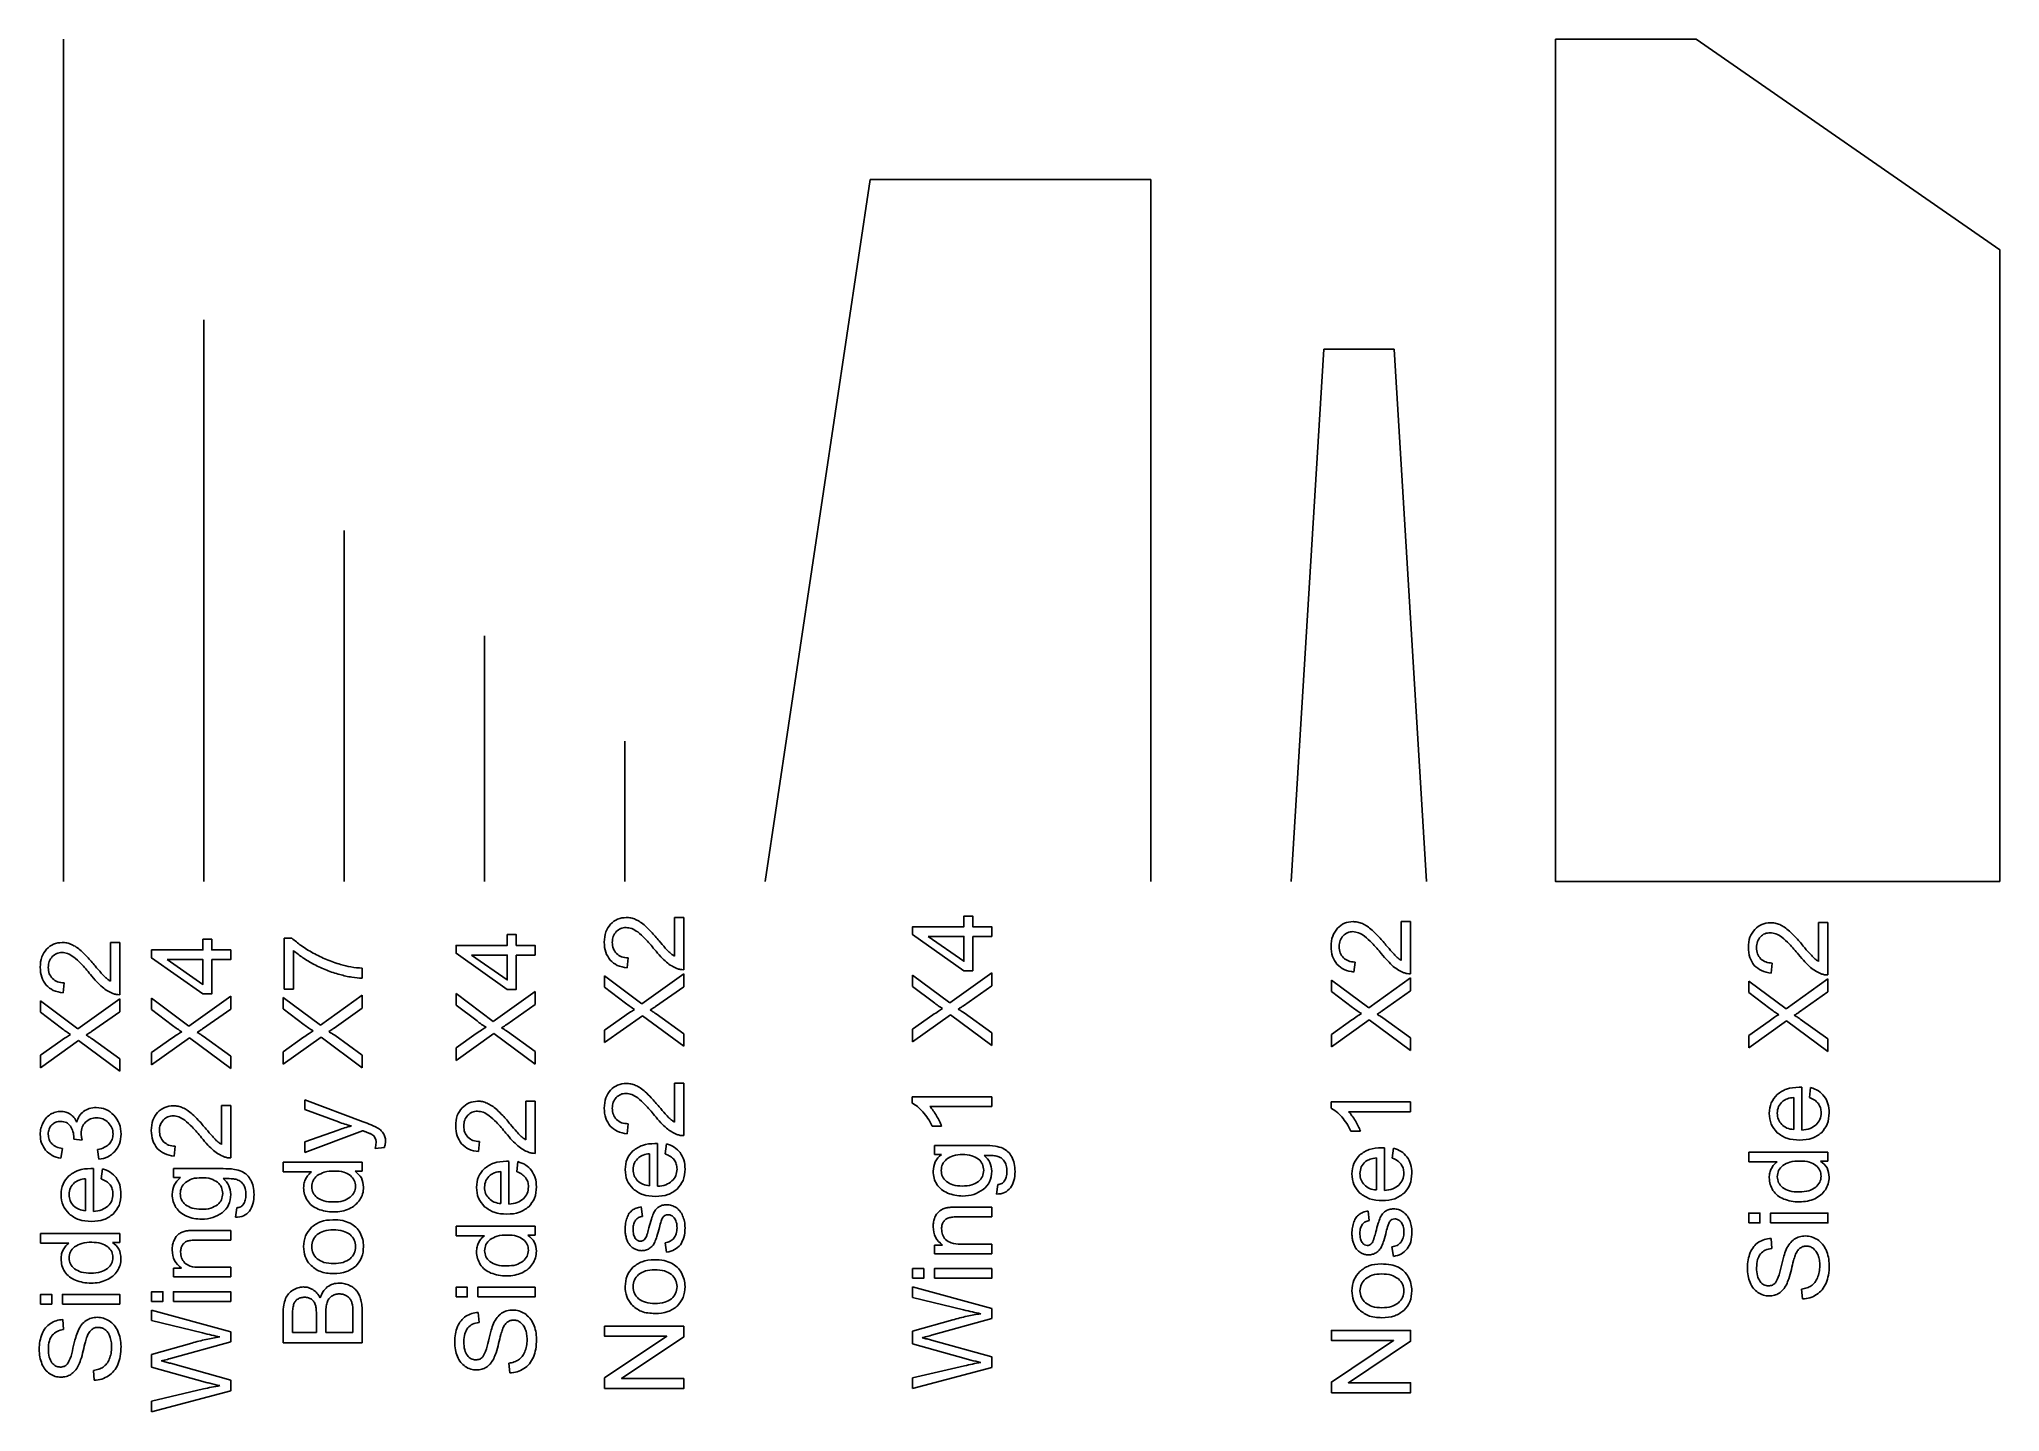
# Model space of a CAD drawing. Header units: inches. Extents: x -3.39 to 3.59, y -6.51 to -1.62.
import ezdxf

# ---------------------------------------------------------------- set-up
doc = ezdxf.new("R2010")
doc.units = ezdxf.units.IN
doc.layers.get('0').update_dxf_attribs({"linetype": 'CONTINUOUS'})

msp = doc.modelspace()

# ---------------------------------------------------------------- linework, layer by layer
for p, q in [((-3.3075, -4.6237), (-3.3075, -1.6237)), ((-0.8075, -4.6237), (-0.4339, -2.1237)), ((-0.4339, -2.1237), (0.5661, -2.1237)), ((0.5661, -2.1237), (0.5661, -4.6237)), ((-2.8075, -4.6237), (-2.8075, -2.6237)), ((1.0661, -4.6237), (1.1821, -2.7271)), ((1.1821, -2.7271), (1.4321, -2.7271)), ((1.4321, -2.7271), (1.5481, -4.6237)), ((-2.3075, -4.6237), (-2.3075, -3.3737)), ((-1.8075, -4.6237), (-1.8075, -3.7487)), ((-1.3075, -4.6237), (-1.3075, -4.1237)), ((-1.1313, -4.7513), (-1.0981, -4.7513)), ((-1.1313, -4.8895), (-1.1313, -4.7513)), ((-1.0981, -4.7513), (-1.0981, -4.9376)), ((1.4577, -4.7662), (1.4909, -4.7662)), ((1.4577, -4.9044), (1.4577, -4.7662)), ((1.4909, -4.7662), (1.4909, -4.9525)), ((2.944, -4.7699), (2.9773, -4.7699)), ((2.944, -4.9081), (2.944, -4.7699)), ((2.9773, -4.7699), (2.9773, -4.9562)), ((-3.1404, -4.8404), (-3.1071, -4.8404)), ((-3.1404, -4.9786), (-3.1404, -4.8404)), ((-3.1071, -4.8404), (-3.1071, -5.0267)), ((-2.5212, -5.0074), (-2.5212, -4.825)), ((-2.5212, -4.825), (-2.4943, -4.825)), ((-2.488, -4.8694), (-2.488, -5.0074)), ((-2.2431, -4.9325), (-2.2431, -4.968)), ((-1.2959, -4.8955), (-1.2995, -4.9311)), ((-1.247, -5.0587), (-1.0981, -4.952)), ((-1.0981, -4.952), (-1.0981, -4.9982)), ((-0.2827, -4.9972), (-0.2827, -4.9566)), ((-0.2827, -4.9566), (-0.1498, -5.0556)), ((-0.1498, -5.0556), (-0.0008, -4.9489)), ((-0.0008, -4.9489), (-0.0008, -4.9951)), ((1.2931, -4.9104), (1.2894, -4.946)), ((2.7795, -4.9141), (2.7758, -4.9497)), ((-3.3049, -4.9846), (-3.3086, -5.0201)), ((-2.488, -5.0074), (-2.5212, -5.0074)), ((-1.9091, -5.0636), (-1.9091, -5.023)), ((-1.9091, -5.023), (-1.7762, -5.122)), ((-1.7762, -5.122), (-1.6273, -5.0153)), ((-1.6273, -5.0153), (-1.6273, -5.0615)), ((-1.3799, -5.0003), (-1.3799, -4.9597)), ((-1.3799, -4.9597), (-1.247, -5.0587)), ((-1.3051, -5.057), (-1.3799, -5.0003)), ((-1.0981, -4.9982), (-1.1986, -5.0691)), ((-0.2079, -5.0539), (-0.2827, -4.9972)), ((-0.0008, -4.9951), (-0.1014, -5.066)), ((1.2091, -5.0152), (1.2091, -4.9746)), ((1.2091, -4.9746), (1.3419, -5.0736)), ((1.2839, -5.0719), (1.2091, -5.0152)), ((1.3419, -5.0736), (1.4909, -4.9669)), ((1.4909, -5.013), (1.3904, -5.084)), ((1.4909, -4.9669), (1.4909, -5.013)), ((2.6955, -5.0189), (2.6955, -4.9783)), ((2.6955, -4.9783), (2.8283, -5.0773)), ((2.7703, -5.0756), (2.6955, -5.0189)), ((2.8283, -5.0773), (2.9773, -4.9706)), ((2.9773, -5.0168), (2.8768, -5.0877)), ((2.9773, -4.9706), (2.9773, -5.0168)), ((-3.3889, -5.0893), (-3.3889, -5.0488)), ((-3.3889, -5.0488), (-3.2561, -5.1478)), ((-3.3142, -5.146), (-3.3889, -5.0893)), ((-3.2561, -5.1478), (-3.1071, -5.0411)), ((-3.1071, -5.0872), (-3.2077, -5.1581)), ((-3.1071, -5.0411), (-3.1071, -5.0872)), ((-2.9932, -5.0798), (-2.9932, -5.0393)), ((-2.9932, -5.0393), (-2.8604, -5.1383)), ((-2.9184, -5.1365), (-2.9932, -5.0798)), ((-2.8604, -5.1383), (-2.7114, -5.0316)), ((-2.7114, -5.0777), (-2.8119, -5.1486)), ((-2.7114, -5.0316), (-2.7114, -5.0777)), ((-2.5249, -5.0768), (-2.5249, -5.0363)), ((-2.5249, -5.0363), (-2.3921, -5.1353)), ((-2.4501, -5.1336), (-2.5249, -5.0768)), ((-2.3921, -5.1353), (-2.2431, -5.0286)), ((-2.2431, -5.0747), (-2.3436, -5.1457)), ((-2.2431, -5.0286), (-2.2431, -5.0747)), ((-1.8343, -5.1203), (-1.9091, -5.0636)), ((-1.6273, -5.0615), (-1.7278, -5.1324)), ((-1.1963, -5.0949), (-1.0981, -5.1656)), ((-0.0991, -5.0918), (-0.0008, -5.1625)), ((-1.7741, -5.1647), (-1.9091, -5.2608)), ((-1.9091, -5.2164), (-1.8368, -5.1653)), ((-1.6273, -5.2737), (-1.7741, -5.1647)), ((-1.7255, -5.1582), (-1.6273, -5.2289)), ((-1.2449, -5.1014), (-1.3799, -5.1975)), ((-1.3799, -5.1531), (-1.3076, -5.102)), ((-1.3799, -5.1975), (-1.3799, -5.1531)), ((-1.0981, -5.2104), (-1.2449, -5.1014)), ((-1.0981, -5.1656), (-1.0981, -5.2104)), ((-0.1477, -5.0983), (-0.2827, -5.1944)), ((-0.2827, -5.15), (-0.2104, -5.0989)), ((-0.2827, -5.1944), (-0.2827, -5.15)), ((-0.0008, -5.2073), (-0.1477, -5.0983)), ((-0.0008, -5.1625), (-0.0008, -5.2073)), ((1.344, -5.1163), (1.2091, -5.2124)), ((1.2091, -5.168), (1.2814, -5.1168)), ((1.4909, -5.2253), (1.344, -5.1163)), ((1.3927, -5.1097), (1.4909, -5.1805)), ((2.8304, -5.12), (2.6955, -5.2161)), ((2.6955, -5.1717), (2.7678, -5.1206)), ((2.9773, -5.229), (2.8304, -5.12)), ((2.8791, -5.1135), (2.9773, -5.1842)), ((-3.254, -5.1904), (-3.3889, -5.2866)), ((-3.3889, -5.2421), (-3.3167, -5.191)), ((-3.1071, -5.2994), (-3.254, -5.1904)), ((-3.2054, -5.1839), (-3.1071, -5.2546)), ((-2.8583, -5.1809), (-2.9932, -5.277)), ((-2.9932, -5.2326), (-2.9209, -5.1815)), ((-2.9932, -5.277), (-2.9932, -5.2326)), ((-2.7114, -5.2899), (-2.8583, -5.1809)), ((-2.8096, -5.1744), (-2.7114, -5.2451)), ((-2.3899, -5.178), (-2.5249, -5.2741)), ((-2.5249, -5.2297), (-2.4526, -5.1785)), ((-2.5249, -5.2741), (-2.5249, -5.2297)), ((-2.2431, -5.287), (-2.3899, -5.178)), ((-2.3413, -5.1714), (-2.2431, -5.2422)), ((-1.9091, -5.2608), (-1.9091, -5.2164)), ((-1.6273, -5.2289), (-1.6273, -5.2737)), ((1.2091, -5.2124), (1.2091, -5.168)), ((1.4909, -5.1805), (1.4909, -5.2253)), ((2.6955, -5.2161), (2.6955, -5.1717)), ((2.9773, -5.1842), (2.9773, -5.229)), ((-3.3889, -5.2866), (-3.3889, -5.2421)), ((-3.1071, -5.2546), (-3.1071, -5.2994)), ((-2.7114, -5.2451), (-2.7114, -5.2899)), ((-2.2431, -5.2422), (-2.2431, -5.287)), ((-1.1313, -5.3423), (-1.0981, -5.3423)), ((-1.1313, -5.4805), (-1.1313, -5.3423)), ((-1.0981, -5.3423), (-1.0981, -5.5285)), ((2.8841, -5.3566), (2.8841, -5.5089)), ((2.9116, -5.3934), (2.916, -5.3576)), ((-2.7447, -5.4218), (-2.7114, -5.4218)), ((-2.7447, -5.56), (-2.7447, -5.4218)), ((-2.7114, -5.4218), (-2.7114, -5.6081)), ((-2.4472, -5.4361), (-2.4472, -5.4015)), ((-2.4472, -5.4015), (-2.2396, -5.4792)), ((-2.3282, -5.4798), (-2.4472, -5.4361)), ((-1.6605, -5.4056), (-1.6273, -5.4056)), ((-1.6605, -5.5438), (-1.6605, -5.4056)), ((-1.6273, -5.4056), (-1.6273, -5.5918)), ((-0.2838, -5.413), (-0.2838, -5.3907)), ((-0.2838, -5.3907), (-0.0008, -5.3907)), ((-0.0008, -5.4253), (-0.2213, -5.4253)), ((-0.0008, -5.3907), (-0.0008, -5.4253)), ((1.2079, -5.431), (1.2079, -5.4087)), ((1.2079, -5.4087), (1.4909, -5.4087)), ((1.4909, -5.4433), (1.2704, -5.4433)), ((1.4909, -5.4087), (1.4909, -5.4433)), ((2.8556, -5.507), (2.8556, -5.393)), ((-2.4472, -5.5513), (-2.329, -5.5088)), ((-2.2427, -5.5111), (-2.4472, -5.5886)), ((-1.2959, -5.4864), (-1.2995, -5.522)), ((-0.1796, -5.4945), (-0.2131, -5.4945)), ((1.3121, -5.5125), (1.2787, -5.5125)), ((-3.3109, -5.5749), (-3.317, -5.6095)), ((-3.2405, -5.5447), (-3.2709, -5.5409)), ((-3.1815, -5.613), (-3.1861, -5.5784)), ((-2.9092, -5.566), (-2.9129, -5.6015)), ((-2.4472, -5.5886), (-2.4472, -5.5513)), ((-2.1644, -5.5705), (-2.1969, -5.5744)), ((-1.8251, -5.5497), (-1.8287, -5.5853)), ((-1.1913, -5.557), (-1.1913, -5.7092)), ((-1.1638, -5.5937), (-1.1594, -5.558)), ((-0.205, -5.5956), (-0.205, -5.5637)), ((-0.205, -5.5637), (-0.0285, -5.5637)), ((1.3977, -5.5719), (1.3977, -5.7241)), ((1.4252, -5.6086), (1.4296, -5.5728)), ((-3.2004, -5.646), (-3.2004, -5.7983)), ((-3.1729, -5.6828), (-3.1685, -5.647)), ((-2.9156, -5.6782), (-2.9156, -5.6463)), ((-2.9156, -5.6463), (-2.7391, -5.6463)), ((-2.5249, -5.6578), (-2.5249, -5.6234)), ((-2.5249, -5.6234), (-2.2431, -5.6234)), ((-2.2431, -5.6555), (-2.2688, -5.6555)), ((-2.2431, -5.6234), (-2.2431, -5.6555)), ((-1.7489, -5.7706), (-1.7489, -5.6566)), ((-1.7205, -5.6203), (-1.7205, -5.7725)), ((-1.693, -5.657), (-1.6886, -5.6213)), ((-1.2197, -5.7073), (-1.2197, -5.5933)), ((-0.1804, -5.5956), (-0.205, -5.5956)), ((1.3692, -5.7222), (1.3692, -5.6082)), ((2.6955, -5.6219), (2.6955, -5.5875)), ((2.6955, -5.5875), (2.9773, -5.5875)), ((2.7966, -5.6219), (2.6955, -5.6219)), ((2.9773, -5.6196), (2.9515, -5.6196)), ((2.9773, -5.5875), (2.9773, -5.6196)), ((-3.2288, -5.7964), (-3.2288, -5.6824)), ((-2.891, -5.6782), (-2.9156, -5.6782)), ((-2.4238, -5.6578), (-2.5249, -5.6578)), ((0.0161, -5.7367), (0.0211, -5.7031)), ((-2.6945, -5.8193), (-2.6895, -5.7857)), ((-1.2495, -5.7823), (-1.2449, -5.8161)), ((-0.1264, -5.7834), (-0.0008, -5.7834)), ((-0.0008, -5.7834), (-0.0008, -5.8181)), ((-2.8369, -5.8661), (-2.7114, -5.8661)), ((-2.7114, -5.8661), (-2.7114, -5.9007)), ((-1.9091, -5.8856), (-1.9091, -5.8512)), ((-1.9091, -5.8512), (-1.6273, -5.8512)), ((-1.6273, -5.8512), (-1.6273, -5.8833)), ((-0.0008, -5.8181), (-0.125, -5.8181)), ((1.3394, -5.7972), (1.344, -5.831)), ((-3.3889, -5.9113), (-3.3889, -5.8769)), ((-3.3889, -5.8769), (-3.1071, -5.8769)), ((-3.2878, -5.9113), (-3.3889, -5.9113)), ((-3.1071, -5.909), (-3.1329, -5.909)), ((-3.1071, -5.8769), (-3.1071, -5.909)), ((-2.7114, -5.9007), (-2.8356, -5.9007)), ((-1.808, -5.8856), (-1.9091, -5.8856)), ((-1.6273, -5.8833), (-1.653, -5.8833)), ((-1.159, -5.9442), (-1.1644, -5.9099)), ((-0.205, -5.9493), (-0.205, -5.9182)), ((-0.205, -5.9182), (-0.176, -5.9182)), ((-0.1123, -5.9147), (-0.0008, -5.9147)), ((-0.0008, -5.9147), (-0.0008, -5.9493)), ((1.43, -5.959), (1.4246, -5.9248)), ((2.7749, -5.8945), (2.7776, -5.9303)), ((-2.9156, -6.032), (-2.9156, -6.0008)), ((-2.9156, -6.0008), (-2.8865, -6.0008)), ((-2.8229, -5.9974), (-2.7114, -5.9974)), ((-2.7114, -5.9974), (-2.7114, -6.032)), ((-0.0008, -5.9493), (-0.205, -5.9493)), ((-2.7114, -6.032), (-2.9156, -6.032)), ((-0.2827, -6.1047), (-0.2827, -6.0672)), ((-0.2827, -6.0672), (-0.0008, -6.1445)), ((2.8868, -6.1104), (2.8837, -6.0752)), ((-0.1016, -6.1489), (-0.2827, -6.1047)), ((-0.0008, -6.1445), (-0.0008, -6.1804)), ((-3.3096, -6.1839), (-3.3069, -6.2197)), ((-2.9932, -6.1873), (-2.9932, -6.1498)), ((-2.9932, -6.1498), (-2.7114, -6.2271)), ((-2.8121, -6.2315), (-2.9932, -6.1873)), ((-2.5249, -6.2666), (-2.5249, -6.1609)), ((-2.4916, -6.173), (-2.4916, -6.2293)), ((-2.4065, -6.2293), (-2.4065, -6.1684)), ((-2.3732, -6.1641), (-2.3732, -6.2293)), ((-2.2763, -6.2293), (-2.2763, -6.1591)), ((-2.2431, -6.1591), (-2.2431, -6.2666)), ((-1.8297, -6.1582), (-1.827, -6.1939)), ((-0.2827, -6.2252), (-0.14, -6.1848)), ((-0.0008, -6.1804), (-0.2156, -6.2398)), ((-2.9932, -6.3078), (-2.8506, -6.2675)), ((-2.7114, -6.263), (-2.9261, -6.3224)), ((-2.7114, -6.2271), (-2.7114, -6.263)), ((-2.2431, -6.2666), (-2.5249, -6.2666)), ((-2.4916, -6.2293), (-2.4065, -6.2293)), ((-2.3732, -6.2293), (-2.2763, -6.2293)), ((-0.2827, -6.2702), (-0.2827, -6.2252)), ((-0.0924, -6.3238), (-0.2827, -6.2702)), ((-0.2156, -6.2569), (-0.0008, -6.3167)), ((-2.9932, -6.3528), (-2.9932, -6.3078)), ((-2.8029, -6.4064), (-2.9932, -6.3528)), ((-2.9261, -6.3395), (-2.7114, -6.3993)), ((-1.7178, -6.374), (-1.7209, -6.3389)), ((-0.2827, -6.3913), (-0.0979, -6.3484)), ((-0.0008, -6.3548), (-0.2827, -6.4296)), ((-0.0008, -6.3167), (-0.0008, -6.3548)), ((-3.1977, -6.3998), (-3.2007, -6.3646)), ((-2.7114, -6.3993), (-2.7114, -6.4374)), ((-0.2827, -6.4296), (-0.2827, -6.3913)), ((-2.9932, -6.4739), (-2.8085, -6.431)), ((-2.7114, -6.4374), (-2.9932, -6.5122)), ((-2.9932, -6.5122), (-2.9932, -6.4739))]:
    msp.add_line(p, q)
for points in [[(3.5898, -4.6237), (2.0078, -4.6237), (2.0078, -1.6237), (2.5078, -1.6237), (3.5898, -2.3737)], [(-0.0683, -4.8192), (-0.0008, -4.8192), (-0.0008, -4.7846), (-0.0683, -4.7846), (-0.0683, -4.7465), (-0.1, -4.7465), (-0.1, -4.7846), (-0.2827, -4.7846), (-0.2827, -4.8128), (-0.1, -4.9415), (-0.0683, -4.9415)], [(-1.6947, -4.8856), (-1.6273, -4.8856), (-1.6273, -4.851), (-1.6947, -4.851), (-1.6947, -4.8129), (-1.7264, -4.8129), (-1.7264, -4.851), (-1.9091, -4.851), (-1.9091, -4.8792), (-1.7264, -5.0078), (-1.6947, -5.0078)], [(-2.7789, -4.9018), (-2.7114, -4.9018), (-2.7114, -4.8672), (-2.7789, -4.8672), (-2.7789, -4.8291), (-2.8106, -4.8291), (-2.8106, -4.8672), (-2.9932, -4.8672), (-2.9932, -4.8955), (-2.8106, -5.0241), (-2.7789, -5.0241)], [(-1.8535, -4.8856), (-1.7264, -4.8856), (-1.7264, -4.9738)], [(-0.2271, -4.8192), (-0.1, -4.8192), (-0.1, -4.9074)], [(-2.9377, -4.9018), (-2.8106, -4.9018), (-2.8106, -4.99)], [(2.6955, -5.8393), (2.7353, -5.8393), (2.7353, -5.8047), (2.6955, -5.8047)], [(2.7731, -5.8393), (2.9773, -5.8393), (2.9773, -5.8047), (2.7731, -5.8047)], [(-0.2827, -6.0366), (-0.2429, -6.0366), (-0.2429, -6.002), (-0.2827, -6.002)], [(-0.205, -6.0366), (-0.0008, -6.0366), (-0.0008, -6.002), (-0.205, -6.002)], [(-1.9091, -6.103), (-1.8693, -6.103), (-1.8693, -6.0684), (-1.9091, -6.0684)], [(-1.8314, -6.103), (-1.6273, -6.103), (-1.6273, -6.0684), (-1.8314, -6.0684)], [(-3.3889, -6.1287), (-3.3492, -6.1287), (-3.3492, -6.0941), (-3.3889, -6.0941)], [(-3.3113, -6.1287), (-3.1071, -6.1287), (-3.1071, -6.0941), (-3.3113, -6.0941)], [(-2.9932, -6.1192), (-2.9534, -6.1192), (-2.9534, -6.0846), (-2.9932, -6.0846)], [(-2.9156, -6.1192), (-2.7114, -6.1192), (-2.7114, -6.0846), (-2.9156, -6.0846)], [(-1.3799, -6.4296), (-1.0981, -6.4296), (-1.0981, -6.3938), (-1.3195, -6.3938), (-1.0981, -6.2458), (-1.0981, -6.2075), (-1.3799, -6.2075), (-1.3799, -6.2433), (-1.1586, -6.2433), (-1.3799, -6.3913)], [(1.2091, -6.4444), (1.4909, -6.4444), (1.4909, -6.4087), (1.2695, -6.4087), (1.4909, -6.2607), (1.4909, -6.2224), (1.2091, -6.2224), (1.2091, -6.2582), (1.4304, -6.2582), (1.2091, -6.4062)]]:
    msp.add_lwpolyline(points, close=True)
for points, knots in [([(-1.381, -4.8396), (-1.3803, -4.827), (-1.379, -4.8034), (-1.3651, -4.7843), (-1.3585, -4.7754)], [0, 0, 0, 0, 0.0933838, 0.17614, 0.17614, 0.17614, 0.17614]), ([(-1.3585, -4.7754), (-1.3506, -4.7685), (-1.3345, -4.7546), (-1.3134, -4.7527), (-1.3028, -4.7517)], [0, 0, 0, 0, 0.0782334, 0.1573086, 0.1573086, 0.1573086, 0.1573086]), ([(-1.3383, -4.802), (-1.3424, -4.8074), (-1.351, -4.8187), (-1.3519, -4.8329), (-1.3524, -4.8403)], [0, 0, 0, 0, 0.0507549, 0.1058724, 0.1058724, 0.1058724, 0.1058724]), ([(-1.3036, -4.7873), (-1.3101, -4.7879), (-1.3233, -4.7891), (-1.3333, -4.7977), (-1.3383, -4.802)], [0, 0, 0, 0, 0.04905381, 0.09787072, 0.09787072, 0.09787072, 0.09787072]), ([(-1.2619, -4.8034), (-1.2688, -4.7987), (-1.2815, -4.7901), (-1.2967, -4.7882), (-1.3036, -4.7873)], [0, 0, 0, 0, 0.0624798, 0.1148245, 0.1148245, 0.1148245, 0.1148245]), ([(-1.3028, -4.7517), (-1.2971, -4.752), (-1.2857, -4.7526), (-1.275, -4.7566), (-1.2695, -4.7586)], [0, 0, 0, 0, 0.04282859, 0.08672522, 0.08672522, 0.08672522, 0.08672522]), ([(-1.2695, -4.7586), (-1.2638, -4.7615), (-1.2514, -4.7677), (-1.2408, -4.7767), (-1.2351, -4.7816)], [0, 0, 0, 0, 0.0485946, 0.105429, 0.105429, 0.105429, 0.105429]), ([(-1.2023, -4.8655), (-1.2131, -4.8523), (-1.2314, -4.83), (-1.2531, -4.8111), (-1.2619, -4.8034)], [0, 0, 0, 0, 0.1300554, 0.2191033, 0.2191033, 0.2191033, 0.2191033]), ([(-1.2351, -4.7816), (-1.2279, -4.7886), (-1.2104, -4.8056), (-1.1947, -4.8241), (-1.1855, -4.835)], [0, 0, 0, 0, 0.0768652, 0.1851083, 0.1851083, 0.1851083, 0.1851083]), ([(1.2079, -4.8544), (1.2086, -4.8419), (1.2099, -4.8182), (1.2239, -4.7992), (1.2304, -4.7902)], [0, 0, 0, 0, 0.0933838, 0.17614, 0.17614, 0.17614, 0.17614]), ([(1.2304, -4.7902), (1.2384, -4.7833), (1.2544, -4.7695), (1.2756, -4.7676), (1.2862, -4.7666)], [0, 0, 0, 0, 0.0782334, 0.1573086, 0.1573086, 0.1573086, 0.1573086]), ([(1.2507, -4.8169), (1.2466, -4.8223), (1.238, -4.8336), (1.2371, -4.8478), (1.2366, -4.8552)], [0, 0, 0, 0, 0.0507549, 0.1058724, 0.1058724, 0.1058724, 0.1058724]), ([(1.2854, -4.8022), (1.2788, -4.8028), (1.2657, -4.804), (1.2557, -4.8126), (1.2507, -4.8169)], [0, 0, 0, 0, 0.04905381, 0.09787072, 0.09787072, 0.09787072, 0.09787072]), ([(1.327, -4.8183), (1.3201, -4.8136), (1.3075, -4.805), (1.2923, -4.803), (1.2854, -4.8022)], [0, 0, 0, 0, 0.0624798, 0.1148245, 0.1148245, 0.1148245, 0.1148245]), ([(1.2862, -4.7666), (1.2918, -4.7669), (1.3033, -4.7675), (1.314, -4.7715), (1.3194, -4.7735)], [0, 0, 0, 0, 0.04282859, 0.08672522, 0.08672522, 0.08672522, 0.08672522]), ([(1.3194, -4.7735), (1.3252, -4.7764), (1.3376, -4.7826), (1.3481, -4.7916), (1.3538, -4.7965)], [0, 0, 0, 0, 0.0485946, 0.105429, 0.105429, 0.105429, 0.105429]), ([(1.3867, -4.8804), (1.3759, -4.8672), (1.3576, -4.8449), (1.3359, -4.826), (1.327, -4.8183)], [0, 0, 0, 0, 0.1300554, 0.2191033, 0.2191033, 0.2191033, 0.2191033]), ([(1.3538, -4.7965), (1.3611, -4.8035), (1.3785, -4.8204), (1.3943, -4.839), (1.4034, -4.8498)], [0, 0, 0, 0, 0.0768652, 0.1851083, 0.1851083, 0.1851083, 0.1851083]), ([(2.6943, -4.8582), (2.695, -4.8456), (2.6963, -4.822), (2.7103, -4.8029), (2.7168, -4.794)], [0, 0, 0, 0, 0.0933838, 0.17614, 0.17614, 0.17614, 0.17614]), ([(2.7168, -4.794), (2.7248, -4.7871), (2.7408, -4.7732), (2.762, -4.7713), (2.7726, -4.7703)], [0, 0, 0, 0, 0.0782334, 0.1573086, 0.1573086, 0.1573086, 0.1573086]), ([(2.7718, -4.8059), (2.7652, -4.8065), (2.7521, -4.8077), (2.7421, -4.8163), (2.7371, -4.8206)], [0, 0, 0, 0, 0.04905381, 0.09787072, 0.09787072, 0.09787072, 0.09787072]), ([(2.8134, -4.822), (2.8065, -4.8173), (2.7939, -4.8087), (2.7787, -4.8068), (2.7718, -4.8059)], [0, 0, 0, 0, 0.0624798, 0.1148245, 0.1148245, 0.1148245, 0.1148245]), ([(2.7726, -4.7703), (2.7782, -4.7706), (2.7897, -4.7712), (2.8004, -4.7752), (2.8058, -4.7772)], [0, 0, 0, 0, 0.04282859, 0.08672522, 0.08672522, 0.08672522, 0.08672522]), ([(2.8058, -4.7772), (2.8116, -4.7801), (2.824, -4.7863), (2.8345, -4.7953), (2.8402, -4.8002)], [0, 0, 0, 0, 0.0485946, 0.105429, 0.105429, 0.105429, 0.105429]), ([(2.8402, -4.8002), (2.8475, -4.8072), (2.8649, -4.8242), (2.8806, -4.8427), (2.8898, -4.8536)], [0, 0, 0, 0, 0.0768652, 0.1851083, 0.1851083, 0.1851083, 0.1851083]), ([(-3.3901, -4.9286), (-3.3894, -4.9161), (-3.3881, -4.8924), (-3.3742, -4.8734), (-3.3676, -4.8644)], [0, 0, 0, 0, 0.0933838, 0.17614, 0.17614, 0.17614, 0.17614]), ([(-3.3676, -4.8644), (-3.3596, -4.8575), (-3.3436, -4.8436), (-3.3225, -4.8417), (-3.3119, -4.8408)], [0, 0, 0, 0, 0.0782334, 0.1573086, 0.1573086, 0.1573086, 0.1573086]), ([(-3.3126, -4.8763), (-3.3192, -4.8769), (-3.3323, -4.8781), (-3.3423, -4.8867), (-3.3473, -4.891)], [0, 0, 0, 0, 0.04905381, 0.09787072, 0.09787072, 0.09787072, 0.09787072]), ([(-3.271, -4.8925), (-3.2779, -4.8878), (-3.2906, -4.8791), (-3.3057, -4.8772), (-3.3126, -4.8763)], [0, 0, 0, 0, 0.0624798, 0.1148245, 0.1148245, 0.1148245, 0.1148245]), ([(-3.3119, -4.8408), (-3.3062, -4.8411), (-3.2948, -4.8417), (-3.284, -4.8457), (-3.2786, -4.8477)], [0, 0, 0, 0, 0.04282859, 0.08672522, 0.08672522, 0.08672522, 0.08672522]), ([(-3.2786, -4.8477), (-3.2729, -4.8506), (-3.2605, -4.8568), (-3.2499, -4.8658), (-3.2442, -4.8707)], [0, 0, 0, 0, 0.0485946, 0.105429, 0.105429, 0.105429, 0.105429]), ([(-3.2442, -4.8707), (-3.2369, -4.8777), (-3.2195, -4.8946), (-3.2038, -4.9132), (-3.1946, -4.924)], [0, 0, 0, 0, 0.0768652, 0.1851083, 0.1851083, 0.1851083, 0.1851083]), ([(-2.4943, -4.825), (-2.4834, -4.8343), (-2.4597, -4.8544), (-2.4328, -4.87), (-2.4182, -4.8784)], [0, 0, 0, 0, 0.108666, 0.2365405, 0.2365405, 0.2365405, 0.2365405]), ([(-2.4143, -4.9191), (-2.428, -4.9115), (-2.4539, -4.897), (-2.4771, -4.8783), (-2.488, -4.8694)], [0, 0, 0, 0, 0.1192662, 0.2261928, 0.2261928, 0.2261928, 0.2261928]), ([(-2.4182, -4.8784), (-2.4023, -4.8866), (-2.371, -4.903), (-2.3372, -4.9139), (-2.3205, -4.9192)], [0, 0, 0, 0, 0.1360227, 0.2693147, 0.2693147, 0.2693147, 0.2693147]), ([(-1.3602, -4.9036), (-1.3662, -4.8946), (-1.3792, -4.8753), (-1.3804, -4.852), (-1.381, -4.8396)], [0, 0, 0, 0, 0.0812947, 0.1739213, 0.1739213, 0.1739213, 0.1739213]), ([(-1.3524, -4.8403), (-1.3519, -4.8481), (-1.3509, -4.863), (-1.3418, -4.8747), (-1.3374, -4.8803)], [0, 0, 0, 0, 0.0579169, 0.11074, 0.11074, 0.11074, 0.11074]), ([(-1.3374, -4.8803), (-1.3317, -4.8847), (-1.3195, -4.894), (-1.3041, -4.895), (-1.2959, -4.8955)], [0, 0, 0, 0, 0.0537122, 0.1145793, 0.1145793, 0.1145793, 0.1145793]), ([(-1.1596, -4.9108), (-1.1663, -4.9045), (-1.1816, -4.8904), (-1.1949, -4.8744), (-1.2023, -4.8655)], [0, 0, 0, 0, 0.0701451, 0.158177, 0.158177, 0.158177, 0.158177]), ([(-1.1855, -4.835), (-1.1783, -4.8436), (-1.1669, -4.8573), (-1.1546, -4.8702), (-1.1501, -4.8749)], [0, 0, 0, 0, 0.0855726, 0.1357912, 0.1357912, 0.1357912, 0.1357912]), ([(-1.1501, -4.8749), (-1.147, -4.8777), (-1.1411, -4.8831), (-1.1345, -4.8874), (-1.1313, -4.8895)], [0, 0, 0, 0, 0.03137332, 0.06044457, 0.06044457, 0.06044457, 0.06044457]), ([(1.2288, -4.9185), (1.2227, -4.9094), (1.2097, -4.8902), (1.2086, -4.8669), (1.2079, -4.8544)], [0, 0, 0, 0, 0.0812947, 0.1739213, 0.1739213, 0.1739213, 0.1739213]), ([(1.2366, -4.8552), (1.2371, -4.863), (1.238, -4.8779), (1.2472, -4.8896), (1.2516, -4.8952)], [0, 0, 0, 0, 0.0579169, 0.11074, 0.11074, 0.11074, 0.11074]), ([(1.4294, -4.9257), (1.4226, -4.9194), (1.4074, -4.9053), (1.3941, -4.8893), (1.3867, -4.8804)], [0, 0, 0, 0, 0.0701451, 0.158177, 0.158177, 0.158177, 0.158177]), ([(1.4034, -4.8498), (1.4106, -4.8585), (1.4221, -4.8722), (1.4344, -4.885), (1.4389, -4.8898)], [0, 0, 0, 0, 0.0855726, 0.1357912, 0.1357912, 0.1357912, 0.1357912]), ([(2.7152, -4.9222), (2.7091, -4.9132), (2.6961, -4.8939), (2.695, -4.8706), (2.6943, -4.8582)], [0, 0, 0, 0, 0.0812947, 0.1739213, 0.1739213, 0.1739213, 0.1739213]), ([(2.7371, -4.8206), (2.733, -4.826), (2.7244, -4.8373), (2.7235, -4.8515), (2.723, -4.8589)], [0, 0, 0, 0, 0.0507549, 0.1058724, 0.1058724, 0.1058724, 0.1058724]), ([(2.723, -4.8589), (2.7235, -4.8667), (2.7244, -4.8816), (2.7336, -4.8933), (2.738, -4.8989)], [0, 0, 0, 0, 0.0579169, 0.11074, 0.11074, 0.11074, 0.11074]), ([(2.8731, -4.8841), (2.8623, -4.8709), (2.844, -4.8486), (2.8223, -4.8297), (2.8134, -4.822)], [0, 0, 0, 0, 0.1300554, 0.2191033, 0.2191033, 0.2191033, 0.2191033]), ([(2.9158, -4.9294), (2.909, -4.9231), (2.8938, -4.909), (2.8805, -4.893), (2.8731, -4.8841)], [0, 0, 0, 0, 0.0701451, 0.158177, 0.158177, 0.158177, 0.158177]), ([(2.8898, -4.8536), (2.897, -4.8622), (2.9085, -4.8759), (2.9208, -4.8888), (2.9253, -4.8935)], [0, 0, 0, 0, 0.0855726, 0.1357912, 0.1357912, 0.1357912, 0.1357912]), ([(-3.3692, -4.9926), (-3.3753, -4.9836), (-3.3883, -4.9643), (-3.3895, -4.941), (-3.3901, -4.9286)], [0, 0, 0, 0, 0.0812947, 0.1739213, 0.1739213, 0.1739213, 0.1739213]), ([(-3.3473, -4.891), (-3.3514, -4.8965), (-3.36, -4.9078), (-3.361, -4.922), (-3.3615, -4.9294)], [0, 0, 0, 0, 0.0507549, 0.1058724, 0.1058724, 0.1058724, 0.1058724]), ([(-3.3615, -4.9294), (-3.361, -4.9372), (-3.36, -4.9521), (-3.3508, -4.9638), (-3.3465, -4.9694)], [0, 0, 0, 0, 0.0579169, 0.11074, 0.11074, 0.11074, 0.11074]), ([(-3.2113, -4.9546), (-3.2222, -4.9413), (-3.2404, -4.919), (-3.2622, -4.9001), (-3.271, -4.8925)], [0, 0, 0, 0, 0.1300554, 0.2191033, 0.2191033, 0.2191033, 0.2191033]), ([(-3.1686, -4.9998), (-3.1754, -4.9936), (-3.1906, -4.9795), (-3.2039, -4.9635), (-3.2113, -4.9546)], [0, 0, 0, 0, 0.0701451, 0.158177, 0.158177, 0.158177, 0.158177]), ([(-3.1946, -4.924), (-3.1874, -4.9326), (-3.176, -4.9463), (-3.1637, -4.9592), (-3.1591, -4.964)], [0, 0, 0, 0, 0.0855726, 0.1357912, 0.1357912, 0.1357912, 0.1357912]), ([(-2.3234, -4.955), (-2.339, -4.9503), (-2.3703, -4.941), (-2.3996, -4.9264), (-2.4143, -4.9191)], [0, 0, 0, 0, 0.1236819, 0.2484522, 0.2484522, 0.2484522, 0.2484522]), ([(-2.2431, -4.968), (-2.2554, -4.9672), (-2.2825, -4.9653), (-2.309, -4.9586), (-2.3234, -4.955)], [0, 0, 0, 0, 0.0936982, 0.2071427, 0.2071427, 0.2071427, 0.2071427]), ([(-2.3205, -4.9192), (-2.3083, -4.9224), (-2.2828, -4.9289), (-2.2566, -4.9313), (-2.2431, -4.9325)], [0, 0, 0, 0, 0.0965645, 0.1999345, 0.1999345, 0.1999345, 0.1999345]), ([(-1.2995, -4.9311), (-1.3117, -4.9293), (-1.3347, -4.926), (-1.352, -4.9107), (-1.3602, -4.9036)], [0, 0, 0, 0, 0.0917504, 0.1723942, 0.1723942, 0.1723942, 0.1723942]), ([(-1.1221, -4.9336), (-1.1285, -4.9307), (-1.142, -4.9248), (-1.1536, -4.9156), (-1.1596, -4.9108)], [0, 0, 0, 0, 0.0534196, 0.1118365, 0.1118365, 0.1118365, 0.1118365]), ([(-1.0981, -4.9376), (-1.1022, -4.9375), (-1.1104, -4.9374), (-1.1182, -4.9348), (-1.1221, -4.9336)], [0, 0, 0, 0, 0.03119703, 0.0622024, 0.0622024, 0.0622024, 0.0622024]), ([(1.2894, -4.946), (1.2772, -4.9442), (1.2543, -4.9408), (1.2369, -4.9256), (1.2288, -4.9185)], [0, 0, 0, 0, 0.0917504, 0.1723942, 0.1723942, 0.1723942, 0.1723942]), ([(1.2516, -4.8952), (1.2573, -4.8996), (1.2695, -4.9089), (1.2849, -4.9099), (1.2931, -4.9104)], [0, 0, 0, 0, 0.0537122, 0.1145793, 0.1145793, 0.1145793, 0.1145793]), ([(1.4669, -4.9485), (1.4604, -4.9456), (1.4469, -4.9397), (1.4354, -4.9305), (1.4294, -4.9257)], [0, 0, 0, 0, 0.0534196, 0.1118365, 0.1118365, 0.1118365, 0.1118365]), ([(1.4389, -4.8898), (1.442, -4.8926), (1.4478, -4.898), (1.4545, -4.9023), (1.4577, -4.9044)], [0, 0, 0, 0, 0.03137332, 0.06044457, 0.06044457, 0.06044457, 0.06044457]), ([(1.4909, -4.9525), (1.4868, -4.9524), (1.4786, -4.9523), (1.4708, -4.9497), (1.4669, -4.9485)], [0, 0, 0, 0, 0.03119703, 0.0622024, 0.0622024, 0.0622024, 0.0622024]), ([(2.7758, -4.9497), (2.7636, -4.9479), (2.7407, -4.9446), (2.7233, -4.9293), (2.7152, -4.9222)], [0, 0, 0, 0, 0.0917504, 0.1723942, 0.1723942, 0.1723942, 0.1723942]), ([(2.738, -4.8989), (2.7437, -4.9033), (2.7559, -4.9126), (2.7713, -4.9136), (2.7795, -4.9141)], [0, 0, 0, 0, 0.0537122, 0.1145793, 0.1145793, 0.1145793, 0.1145793]), ([(2.9533, -4.9522), (2.9468, -4.9493), (2.9333, -4.9434), (2.9218, -4.9342), (2.9158, -4.9294)], [0, 0, 0, 0, 0.0534196, 0.1118365, 0.1118365, 0.1118365, 0.1118365]), ([(2.9253, -4.8935), (2.9284, -4.8963), (2.9342, -4.9017), (2.9409, -4.906), (2.944, -4.9081)], [0, 0, 0, 0, 0.03137332, 0.06044457, 0.06044457, 0.06044457, 0.06044457]), ([(2.9773, -4.9562), (2.9732, -4.9561), (2.965, -4.956), (2.9572, -4.9534), (2.9533, -4.9522)], [0, 0, 0, 0, 0.03119703, 0.0622024, 0.0622024, 0.0622024, 0.0622024]), ([(-3.3086, -5.0201), (-3.3208, -5.0183), (-3.3438, -5.015), (-3.3611, -4.9998), (-3.3692, -4.9926)], [0, 0, 0, 0, 0.0917504, 0.1723942, 0.1723942, 0.1723942, 0.1723942]), ([(-3.3465, -4.9694), (-3.3407, -4.9737), (-3.3285, -4.9831), (-3.3131, -4.984), (-3.3049, -4.9846)], [0, 0, 0, 0, 0.0537122, 0.1145793, 0.1145793, 0.1145793, 0.1145793]), ([(-3.1312, -5.0226), (-3.1376, -5.0198), (-3.1511, -5.0138), (-3.1626, -5.0046), (-3.1686, -4.9998)], [0, 0, 0, 0, 0.0534196, 0.1118365, 0.1118365, 0.1118365, 0.1118365]), ([(-3.1591, -4.964), (-3.1561, -4.9668), (-3.1502, -4.9721), (-3.1436, -4.9765), (-3.1404, -4.9786)], [0, 0, 0, 0, 0.03137332, 0.06044457, 0.06044457, 0.06044457, 0.06044457]), ([(-3.1071, -5.0267), (-3.1112, -5.0266), (-3.1195, -5.0264), (-3.1273, -5.0239), (-3.1312, -5.0226)], [0, 0, 0, 0, 0.03119703, 0.0622024, 0.0622024, 0.0622024, 0.0622024]), ([(-1.3076, -5.102), (-1.301, -5.0973), (-1.2898, -5.0893), (-1.2779, -5.0822), (-1.273, -5.0793)], [0, 0, 0, 0, 0.0612851, 0.1051252, 0.1051252, 0.1051252, 0.1051252]), ([(-1.273, -5.0793), (-1.2783, -5.0759), (-1.2893, -5.0689), (-1.2997, -5.0611), (-1.3051, -5.057)], [0, 0, 0, 0, 0.04770513, 0.09931952, 0.09931952, 0.09931952, 0.09931952]), ([(-1.1986, -5.0691), (-1.2016, -5.0711), (-1.2078, -5.0753), (-1.2142, -5.0793), (-1.2174, -5.0814)], [0, 0, 0, 0, 0.02762675, 0.05715566, 0.05715566, 0.05715566, 0.05715566]), ([(-1.2174, -5.0814), (-1.2131, -5.0841), (-1.206, -5.0884), (-1.199, -5.093), (-1.1963, -5.0949)], [0, 0, 0, 0, 0.03881836, 0.06366919, 0.06366919, 0.06366919, 0.06366919]), ([(-0.2104, -5.0989), (-0.2038, -5.0942), (-0.1926, -5.0863), (-0.1807, -5.0792), (-0.1758, -5.0762)], [0, 0, 0, 0, 0.0612851, 0.1051252, 0.1051252, 0.1051252, 0.1051252]), ([(-0.1758, -5.0762), (-0.1811, -5.0728), (-0.1921, -5.0658), (-0.2025, -5.058), (-0.2079, -5.0539)], [0, 0, 0, 0, 0.04770513, 0.09931952, 0.09931952, 0.09931952, 0.09931952]), ([(-0.1014, -5.066), (-0.1044, -5.0681), (-0.1106, -5.0723), (-0.1169, -5.0763), (-0.1202, -5.0783)], [0, 0, 0, 0, 0.02762675, 0.05715566, 0.05715566, 0.05715566, 0.05715566]), ([(-0.1202, -5.0783), (-0.1159, -5.081), (-0.1087, -5.0853), (-0.1018, -5.09), (-0.0991, -5.0918)], [0, 0, 0, 0, 0.03881836, 0.06366919, 0.06366919, 0.06366919, 0.06366919]), ([(1.2814, -5.1168), (1.2879, -5.1122), (1.2992, -5.1042), (1.311, -5.0971), (1.316, -5.0942)], [0, 0, 0, 0, 0.0612851, 0.1051252, 0.1051252, 0.1051252, 0.1051252]), ([(1.316, -5.0942), (1.3107, -5.0908), (1.2997, -5.0838), (1.2893, -5.0759), (1.2839, -5.0719)], [0, 0, 0, 0, 0.04770513, 0.09931952, 0.09931952, 0.09931952, 0.09931952]), ([(1.3904, -5.084), (1.3874, -5.086), (1.3812, -5.0902), (1.3748, -5.0942), (1.3715, -5.0963)], [0, 0, 0, 0, 0.02762675, 0.05715566, 0.05715566, 0.05715566, 0.05715566]), ([(1.3715, -5.0963), (1.3759, -5.0989), (1.383, -5.1033), (1.39, -5.1079), (1.3927, -5.1097)], [0, 0, 0, 0, 0.03881836, 0.06366919, 0.06366919, 0.06366919, 0.06366919]), ([(2.7678, -5.1206), (2.7743, -5.1159), (2.7856, -5.1079), (2.7974, -5.1008), (2.8024, -5.0979)], [0, 0, 0, 0, 0.0612851, 0.1051252, 0.1051252, 0.1051252, 0.1051252]), ([(2.8024, -5.0979), (2.7971, -5.0945), (2.7861, -5.0875), (2.7757, -5.0797), (2.7703, -5.0756)], [0, 0, 0, 0, 0.04770513, 0.09931952, 0.09931952, 0.09931952, 0.09931952]), ([(2.8768, -5.0877), (2.8738, -5.0897), (2.8676, -5.0939), (2.8612, -5.0979), (2.8579, -5.1)], [0, 0, 0, 0, 0.02762675, 0.05715566, 0.05715566, 0.05715566, 0.05715566]), ([(-3.2821, -5.1683), (-3.2873, -5.165), (-3.2983, -5.158), (-3.3088, -5.1501), (-3.3142, -5.146)], [0, 0, 0, 0, 0.04770513, 0.09931952, 0.09931952, 0.09931952, 0.09931952]), ([(-3.2077, -5.1581), (-3.2107, -5.1602), (-3.2169, -5.1644), (-3.2232, -5.1684), (-3.2265, -5.1704)], [0, 0, 0, 0, 0.02762675, 0.05715566, 0.05715566, 0.05715566, 0.05715566]), ([(-2.9209, -5.1815), (-2.9144, -5.1769), (-2.9031, -5.1689), (-2.8913, -5.1618), (-2.8863, -5.1588)], [0, 0, 0, 0, 0.0612851, 0.1051252, 0.1051252, 0.1051252, 0.1051252]), ([(-2.8863, -5.1588), (-2.8916, -5.1555), (-2.9026, -5.1485), (-2.913, -5.1406), (-2.9184, -5.1365)], [0, 0, 0, 0, 0.04770513, 0.09931952, 0.09931952, 0.09931952, 0.09931952]), ([(-2.8119, -5.1486), (-2.8149, -5.1507), (-2.8212, -5.1549), (-2.8275, -5.1589), (-2.8308, -5.1609)], [0, 0, 0, 0, 0.02762675, 0.05715566, 0.05715566, 0.05715566, 0.05715566]), ([(-2.8308, -5.1609), (-2.8264, -5.1636), (-2.8193, -5.168), (-2.8124, -5.1726), (-2.8096, -5.1744)], [0, 0, 0, 0, 0.03881836, 0.06366919, 0.06366919, 0.06366919, 0.06366919]), ([(-2.4526, -5.1785), (-2.446, -5.1739), (-2.4348, -5.1659), (-2.4229, -5.1588), (-2.418, -5.1559)], [0, 0, 0, 0, 0.0612851, 0.1051252, 0.1051252, 0.1051252, 0.1051252]), ([(-2.418, -5.1559), (-2.4233, -5.1525), (-2.4343, -5.1455), (-2.4447, -5.1376), (-2.4501, -5.1336)], [0, 0, 0, 0, 0.04770513, 0.09931952, 0.09931952, 0.09931952, 0.09931952]), ([(-2.3436, -5.1457), (-2.3466, -5.1477), (-2.3528, -5.1519), (-2.3592, -5.1559), (-2.3625, -5.158)], [0, 0, 0, 0, 0.02762675, 0.05715566, 0.05715566, 0.05715566, 0.05715566]), ([(-2.3625, -5.158), (-2.3581, -5.1606), (-2.351, -5.165), (-2.344, -5.1696), (-2.3413, -5.1714)], [0, 0, 0, 0, 0.03881836, 0.06366919, 0.06366919, 0.06366919, 0.06366919]), ([(-1.8368, -5.1653), (-1.8302, -5.1606), (-1.819, -5.1526), (-1.8071, -5.1455), (-1.8022, -5.1426)], [0, 0, 0, 0, 0.0612851, 0.1051252, 0.1051252, 0.1051252, 0.1051252]), ([(-1.8022, -5.1426), (-1.8075, -5.1392), (-1.8185, -5.1322), (-1.8289, -5.1244), (-1.8343, -5.1203)], [0, 0, 0, 0, 0.04770513, 0.09931952, 0.09931952, 0.09931952, 0.09931952]), ([(-1.7278, -5.1324), (-1.7308, -5.1344), (-1.737, -5.1386), (-1.7434, -5.1426), (-1.7466, -5.1447)], [0, 0, 0, 0, 0.02762675, 0.05715566, 0.05715566, 0.05715566, 0.05715566]), ([(-1.7466, -5.1447), (-1.7423, -5.1474), (-1.7352, -5.1517), (-1.7282, -5.1563), (-1.7255, -5.1582)], [0, 0, 0, 0, 0.03881836, 0.06366919, 0.06366919, 0.06366919, 0.06366919]), ([(2.8579, -5.1), (2.8623, -5.1027), (2.8694, -5.107), (2.8764, -5.1116), (2.8791, -5.1135)], [0, 0, 0, 0, 0.03881836, 0.06366919, 0.06366919, 0.06366919, 0.06366919]), ([(-3.3167, -5.191), (-3.3101, -5.1864), (-3.2988, -5.1784), (-3.287, -5.1713), (-3.2821, -5.1683)], [0, 0, 0, 0, 0.0612851, 0.1051252, 0.1051252, 0.1051252, 0.1051252]), ([(-3.2265, -5.1704), (-3.2222, -5.1731), (-3.215, -5.1775), (-3.2081, -5.1821), (-3.2054, -5.1839)], [0, 0, 0, 0, 0.03881836, 0.06366919, 0.06366919, 0.06366919, 0.06366919]), ([(-1.381, -5.4305), (-1.3803, -5.418), (-1.379, -5.3943), (-1.3651, -5.3752), (-1.3585, -5.3663)], [0, 0, 0, 0, 0.0933838, 0.17614, 0.17614, 0.17614, 0.17614]), ([(-1.3585, -5.3663), (-1.3506, -5.3594), (-1.3345, -5.3455), (-1.3134, -5.3436), (-1.3028, -5.3427)], [0, 0, 0, 0, 0.0782334, 0.1573086, 0.1573086, 0.1573086, 0.1573086]), ([(-1.3028, -5.3427), (-1.2971, -5.343), (-1.2857, -5.3436), (-1.275, -5.3476), (-1.2695, -5.3496)], [0, 0, 0, 0, 0.04282859, 0.08672522, 0.08672522, 0.08672522, 0.08672522]), ([(-1.2695, -5.3496), (-1.2638, -5.3524), (-1.2514, -5.3587), (-1.2408, -5.3677), (-1.2351, -5.3725)], [0, 0, 0, 0, 0.0485946, 0.105429, 0.105429, 0.105429, 0.105429]), ([(-1.2351, -5.3725), (-1.2279, -5.3796), (-1.2104, -5.3965), (-1.1947, -5.415), (-1.1855, -5.4259)], [0, 0, 0, 0, 0.0768652, 0.1851083, 0.1851083, 0.1851083, 0.1851083]), ([(2.7964, -5.3824), (2.8072, -5.3748), (2.8307, -5.3584), (2.8594, -5.3571), (2.8748, -5.3564)], [0, 0, 0, 0, 0.0985092, 0.2137077, 0.2137077, 0.2137077, 0.2137077]), ([(2.8748, -5.3564), (2.8761, -5.3565), (2.8792, -5.3565), (2.8823, -5.3566), (2.8841, -5.3566)], [0, 0, 0, 0, 0.00976639, 0.02344317, 0.02344317, 0.02344317, 0.02344317]), ([(2.916, -5.3576), (2.9257, -5.3609), (2.9446, -5.3672), (2.9581, -5.3819), (2.9646, -5.3889)], [0, 0, 0, 0, 0.0770342, 0.1490753, 0.1490753, 0.1490753, 0.1490753]), ([(-3.3532, -5.4526), (-3.3474, -5.4496), (-3.336, -5.4436), (-3.3232, -5.4427), (-3.3169, -5.4423)], [0, 0, 0, 0, 0.04889663, 0.09682897, 0.09682897, 0.09682897, 0.09682897]), ([(-3.3169, -5.4423), (-3.3109, -5.4427), (-3.2991, -5.4435), (-3.2887, -5.4492), (-3.2836, -5.4521)], [0, 0, 0, 0, 0.04474672, 0.08903823, 0.08903823, 0.08903823, 0.08903823]), ([(-3.2598, -5.4811), (-3.2574, -5.4733), (-3.2529, -5.4582), (-3.2414, -5.4475), (-3.2358, -5.4423)], [0, 0, 0, 0, 0.0607273, 0.1177223, 0.1177223, 0.1177223, 0.1177223]), ([(-3.2358, -5.4423), (-3.2292, -5.4382), (-3.2152, -5.4298), (-3.1989, -5.4289), (-3.1904, -5.4284)], [0, 0, 0, 0, 0.0582502, 0.1223928, 0.1223928, 0.1223928, 0.1223928]), ([(-3.1904, -5.4284), (-3.1785, -5.4296), (-3.1548, -5.4318), (-3.1368, -5.4475), (-3.1278, -5.4553)], [0, 0, 0, 0, 0.0882789, 0.1769339, 0.1769339, 0.1769339, 0.1769339]), ([(-2.9944, -5.51), (-2.9937, -5.4975), (-2.9924, -5.4738), (-2.9784, -5.4548), (-2.9719, -5.4458)], [0, 0, 0, 0, 0.0933838, 0.17614, 0.17614, 0.17614, 0.17614]), ([(-2.9719, -5.4458), (-2.9639, -5.4389), (-2.9479, -5.4251), (-2.9268, -5.4232), (-2.9161, -5.4222)], [0, 0, 0, 0, 0.0782334, 0.1573086, 0.1573086, 0.1573086, 0.1573086]), ([(-2.9161, -5.4222), (-2.9105, -5.4225), (-2.8991, -5.4231), (-2.8883, -5.4271), (-2.8829, -5.4291)], [0, 0, 0, 0, 0.04282859, 0.08672522, 0.08672522, 0.08672522, 0.08672522]), ([(-2.8829, -5.4291), (-2.8772, -5.432), (-2.8648, -5.4382), (-2.8542, -5.4472), (-2.8485, -5.4521)], [0, 0, 0, 0, 0.0485946, 0.105429, 0.105429, 0.105429, 0.105429]), ([(-1.9102, -5.4938), (-1.9095, -5.4813), (-1.9082, -5.4576), (-1.8943, -5.4385), (-1.8877, -5.4296)], [0, 0, 0, 0, 0.0933838, 0.17614, 0.17614, 0.17614, 0.17614]), ([(-1.8877, -5.4296), (-1.8798, -5.4227), (-1.8637, -5.4088), (-1.8426, -5.4069), (-1.832, -5.4059)], [0, 0, 0, 0, 0.0782334, 0.1573086, 0.1573086, 0.1573086, 0.1573086]), ([(-1.8328, -5.4415), (-1.8393, -5.4421), (-1.8525, -5.4433), (-1.8625, -5.4519), (-1.8675, -5.4562)], [0, 0, 0, 0, 0.04905381, 0.09787072, 0.09787072, 0.09787072, 0.09787072]), ([(-1.7911, -5.4577), (-1.798, -5.453), (-1.8107, -5.4443), (-1.8258, -5.4424), (-1.8328, -5.4415)], [0, 0, 0, 0, 0.0624798, 0.1148245, 0.1148245, 0.1148245, 0.1148245]), ([(-1.832, -5.4059), (-1.8263, -5.4062), (-1.8149, -5.4069), (-1.8042, -5.4108), (-1.7987, -5.4129)], [0, 0, 0, 0, 0.04282859, 0.08672522, 0.08672522, 0.08672522, 0.08672522]), ([(-1.7987, -5.4129), (-1.793, -5.4157), (-1.7806, -5.422), (-1.77, -5.431), (-1.7643, -5.4358)], [0, 0, 0, 0, 0.0485946, 0.105429, 0.105429, 0.105429, 0.105429]), ([(-1.7643, -5.4358), (-1.7571, -5.4429), (-1.7396, -5.4598), (-1.7239, -5.4783), (-1.7147, -5.4892)], [0, 0, 0, 0, 0.0768652, 0.1851083, 0.1851083, 0.1851083, 0.1851083]), ([(-1.3602, -5.4945), (-1.3662, -5.4855), (-1.3792, -5.4662), (-1.3804, -5.4429), (-1.381, -5.4305)], [0, 0, 0, 0, 0.0812947, 0.1739213, 0.1739213, 0.1739213, 0.1739213]), ([(-1.3383, -5.3929), (-1.3424, -5.3983), (-1.351, -5.4097), (-1.3519, -5.4239), (-1.3524, -5.4313)], [0, 0, 0, 0, 0.0507549, 0.1058724, 0.1058724, 0.1058724, 0.1058724]), ([(-1.3524, -5.4313), (-1.3519, -5.4391), (-1.3509, -5.4539), (-1.3418, -5.4657), (-1.3374, -5.4713)], [0, 0, 0, 0, 0.0579169, 0.11074, 0.11074, 0.11074, 0.11074]), ([(-1.3036, -5.3782), (-1.3101, -5.3788), (-1.3233, -5.38), (-1.3333, -5.3886), (-1.3383, -5.3929)], [0, 0, 0, 0, 0.04905381, 0.09787072, 0.09787072, 0.09787072, 0.09787072]), ([(-1.2619, -5.3944), (-1.2688, -5.3897), (-1.2815, -5.381), (-1.2967, -5.3791), (-1.3036, -5.3782)], [0, 0, 0, 0, 0.0624798, 0.1148245, 0.1148245, 0.1148245, 0.1148245]), ([(-1.2023, -5.4565), (-1.2131, -5.4432), (-1.2314, -5.4209), (-1.2531, -5.402), (-1.2619, -5.3944)], [0, 0, 0, 0, 0.1300554, 0.2191033, 0.2191033, 0.2191033, 0.2191033]), ([(-1.1855, -5.4259), (-1.1783, -5.4345), (-1.1669, -5.4482), (-1.1546, -5.4611), (-1.1501, -5.4659)], [0, 0, 0, 0, 0.0855726, 0.1357912, 0.1357912, 0.1357912, 0.1357912]), ([(-0.2461, -5.4438), (-0.2522, -5.4372), (-0.2634, -5.4252), (-0.2774, -5.4168), (-0.2838, -5.413)], [0, 0, 0, 0, 0.0676803, 0.1240857, 0.1240857, 0.1240857, 0.1240857]), ([(-0.2131, -5.4945), (-0.2178, -5.4852), (-0.227, -5.4671), (-0.2399, -5.4514), (-0.2461, -5.4438)], [0, 0, 0, 0, 0.0790118, 0.1542587, 0.1542587, 0.1542587, 0.1542587]), ([(-0.2213, -5.4253), (-0.2172, -5.43), (-0.2083, -5.4403), (-0.2013, -5.4518), (-0.1975, -5.4581)], [0, 0, 0, 0, 0.0475611, 0.103106, 0.103106, 0.103106, 0.103106]), ([(1.2456, -5.4617), (1.2395, -5.4552), (1.2284, -5.4432), (1.2143, -5.4348), (1.2079, -5.431)], [0, 0, 0, 0, 0.0676803, 0.1240857, 0.1240857, 0.1240857, 0.1240857]), ([(1.2704, -5.4433), (1.2745, -5.448), (1.2834, -5.4582), (1.2905, -5.4698), (1.2943, -5.476)], [0, 0, 0, 0, 0.0475611, 0.103106, 0.103106, 0.103106, 0.103106]), ([(2.7685, -5.4493), (2.7696, -5.4364), (2.7717, -5.411), (2.7883, -5.3918), (2.7964, -5.3824)], [0, 0, 0, 0, 0.0961261, 0.18838, 0.18838, 0.18838, 0.18838]), ([(2.817, -5.406), (2.8111, -5.412), (2.7994, -5.4239), (2.7978, -5.4406), (2.797, -5.4489)], [0, 0, 0, 0, 0.061445, 0.123428, 0.123428, 0.123428, 0.123428]), ([(2.8556, -5.393), (2.8479, -5.3938), (2.834, -5.3954), (2.8222, -5.4028), (2.817, -5.406)], [0, 0, 0, 0, 0.0583421, 0.1047649, 0.1047649, 0.1047649, 0.1047649]), ([(2.9435, -5.4147), (2.9394, -5.4103), (2.9304, -5.4008), (2.9182, -5.396), (2.9116, -5.3934)], [0, 0, 0, 0, 0.04500092, 0.09855696, 0.09855696, 0.09855696, 0.09855696]), ([(2.9535, -5.4472), (2.9531, -5.4412), (2.9524, -5.4295), (2.9464, -5.4195), (2.9435, -5.4147)], [0, 0, 0, 0, 0.04524727, 0.08750141, 0.08750141, 0.08750141, 0.08750141]), ([(2.9646, -5.3889), (2.9697, -5.3974), (2.9804, -5.4154), (2.9814, -5.4363), (2.9819, -5.4474)], [0, 0, 0, 0, 0.073917, 0.1569226, 0.1569226, 0.1569226, 0.1569226]), ([(-3.3901, -5.5247), (-3.3897, -5.5172), (-3.3889, -5.5025), (-3.3831, -5.4889), (-3.3802, -5.4823)], [0, 0, 0, 0, 0.0566245, 0.1115967, 0.1115967, 0.1115967, 0.1115967]), ([(-3.3802, -5.4823), (-3.3767, -5.4762), (-3.3698, -5.4644), (-3.3586, -5.4564), (-3.3532, -5.4526)], [0, 0, 0, 0, 0.0527005, 0.1030054, 0.1030054, 0.1030054, 0.1030054]), ([(-3.3492, -5.4907), (-3.3528, -5.4954), (-3.3604, -5.5052), (-3.3612, -5.5176), (-3.3616, -5.524)], [0, 0, 0, 0, 0.04439635, 0.09205852, 0.09205852, 0.09205852, 0.09205852]), ([(-3.3176, -5.4778), (-3.3237, -5.4783), (-3.3355, -5.4793), (-3.3447, -5.487), (-3.3492, -5.4907)], [0, 0, 0, 0, 0.04493995, 0.08841429, 0.08841429, 0.08841429, 0.08841429]), ([(-3.2821, -5.4955), (-3.2866, -5.4904), (-3.296, -5.4796), (-3.3102, -5.4784), (-3.3176, -5.4778)], [0, 0, 0, 0, 0.0502125, 0.1044876, 0.1044876, 0.1044876, 0.1044876]), ([(-3.2836, -5.4521), (-3.2788, -5.4559), (-3.2688, -5.4638), (-3.2628, -5.4752), (-3.2598, -5.4811)], [0, 0, 0, 0, 0.04606582, 0.09637552, 0.09637552, 0.09637552, 0.09637552]), ([(-3.2705, -5.5353), (-3.271, -5.5282), (-3.2719, -5.514), (-3.2787, -5.5016), (-3.2821, -5.4955)], [0, 0, 0, 0, 0.0538452, 0.1063895, 0.1063895, 0.1063895, 0.1063895]), ([(-3.2289, -5.4807), (-3.2334, -5.4864), (-3.2427, -5.4979), (-3.2438, -5.5127), (-3.2444, -5.5203)], [0, 0, 0, 0, 0.0537312, 0.110256, 0.110256, 0.110256, 0.110256]), ([(-3.1896, -5.4651), (-3.1971, -5.4657), (-3.2119, -5.4669), (-3.2233, -5.4762), (-3.2289, -5.4807)], [0, 0, 0, 0, 0.0561148, 0.1096923, 0.1096923, 0.1096923, 0.1096923]), ([(-3.1477, -5.482), (-3.1537, -5.4771), (-3.1659, -5.4671), (-3.1816, -5.4658), (-3.1896, -5.4651)], [0, 0, 0, 0, 0.0577926, 0.1171117, 0.1171117, 0.1171117, 0.1171117]), ([(-3.1308, -5.5232), (-3.1315, -5.5154), (-3.1328, -5.4999), (-3.1428, -5.4879), (-3.1477, -5.482)], [0, 0, 0, 0, 0.0581901, 0.1156288, 0.1156288, 0.1156288, 0.1156288]), ([(-3.1278, -5.4553), (-3.1203, -5.4651), (-3.1049, -5.4851), (-3.1031, -5.5104), (-3.1021, -5.5234)], [0, 0, 0, 0, 0.091541, 0.1883811, 0.1883811, 0.1883811, 0.1883811]), ([(-2.9735, -5.5741), (-2.9796, -5.565), (-2.9926, -5.5458), (-2.9938, -5.5225), (-2.9944, -5.51)], [0, 0, 0, 0, 0.0812947, 0.1739213, 0.1739213, 0.1739213, 0.1739213]), ([(-2.9516, -5.4725), (-2.9557, -5.4779), (-2.9643, -5.4892), (-2.9653, -5.5034), (-2.9657, -5.5108)], [0, 0, 0, 0, 0.0507549, 0.1058724, 0.1058724, 0.1058724, 0.1058724]), ([(-2.9657, -5.5108), (-2.9652, -5.5186), (-2.9643, -5.5335), (-2.9551, -5.5452), (-2.9507, -5.5508)], [0, 0, 0, 0, 0.0579169, 0.11074, 0.11074, 0.11074, 0.11074]), ([(-2.9169, -5.4578), (-2.9235, -5.4584), (-2.9366, -5.4596), (-2.9466, -5.4682), (-2.9516, -5.4725)], [0, 0, 0, 0, 0.04905381, 0.09787072, 0.09787072, 0.09787072, 0.09787072]), ([(-2.8753, -5.4739), (-2.8822, -5.4692), (-2.8948, -5.4606), (-2.91, -5.4586), (-2.9169, -5.4578)], [0, 0, 0, 0, 0.0624798, 0.1148245, 0.1148245, 0.1148245, 0.1148245]), ([(-2.8156, -5.536), (-2.8264, -5.5228), (-2.8447, -5.5005), (-2.8665, -5.4816), (-2.8753, -5.4739)], [0, 0, 0, 0, 0.1300554, 0.2191033, 0.2191033, 0.2191033, 0.2191033]), ([(-2.8485, -5.4521), (-2.8412, -5.4591), (-2.8238, -5.476), (-2.8081, -5.4946), (-2.7989, -5.5054)], [0, 0, 0, 0, 0.0768652, 0.1851083, 0.1851083, 0.1851083, 0.1851083]), ([(-2.7989, -5.5054), (-2.7917, -5.5141), (-2.7803, -5.5277), (-2.768, -5.5406), (-2.7634, -5.5454)], [0, 0, 0, 0, 0.0855726, 0.1357912, 0.1357912, 0.1357912, 0.1357912]), ([(-2.329, -5.5088), (-2.3213, -5.5061), (-2.3058, -5.5006), (-2.2898, -5.4962), (-2.2817, -5.494)], [0, 0, 0, 0, 0.06188, 0.125899, 0.125899, 0.125899, 0.125899]), ([(-2.2817, -5.494), (-2.2896, -5.4919), (-2.3053, -5.4878), (-2.3206, -5.4824), (-2.3282, -5.4798)], [0, 0, 0, 0, 0.0620756, 0.1236073, 0.1236073, 0.1236073, 0.1236073]), ([(-2.2342, -5.5142), (-2.2354, -5.5138), (-2.2383, -5.5128), (-2.2411, -5.5117), (-2.2427, -5.5111)], [0, 0, 0, 0, 0.00957455, 0.02286172, 0.02286172, 0.02286172, 0.02286172]), ([(-2.2396, -5.4792), (-2.2301, -5.4827), (-2.2143, -5.4885), (-2.1992, -5.4958), (-2.1933, -5.4986)], [0, 0, 0, 0, 0.0774586, 0.1276498, 0.1276498, 0.1276498, 0.1276498]), ([(-2.2085, -5.5248), (-2.2115, -5.5233), (-2.2198, -5.5192), (-2.2286, -5.5161), (-2.2342, -5.5142)], [0, 0, 0, 0, 0.02539092, 0.07078155, 0.07078155, 0.07078155, 0.07078155]), ([(-2.1933, -5.4986), (-2.1881, -5.5016), (-2.1785, -5.5072), (-2.1714, -5.5158), (-2.1682, -5.5198)], [0, 0, 0, 0, 0.0452827, 0.08394995, 0.08394995, 0.08394995, 0.08394995]), ([(-1.8894, -5.5578), (-1.8954, -5.5488), (-1.9084, -5.5295), (-1.9096, -5.5062), (-1.9102, -5.4938)], [0, 0, 0, 0, 0.0812947, 0.1739213, 0.1739213, 0.1739213, 0.1739213]), ([(-1.8675, -5.4562), (-1.8716, -5.4616), (-1.8802, -5.473), (-1.8811, -5.4872), (-1.8816, -5.4946)], [0, 0, 0, 0, 0.0507549, 0.1058724, 0.1058724, 0.1058724, 0.1058724]), ([(-1.8816, -5.4946), (-1.8811, -5.5024), (-1.8801, -5.5172), (-1.871, -5.529), (-1.8666, -5.5346)], [0, 0, 0, 0, 0.0579169, 0.11074, 0.11074, 0.11074, 0.11074]), ([(-1.7314, -5.5197), (-1.7423, -5.5065), (-1.7606, -5.4842), (-1.7823, -5.4653), (-1.7911, -5.4577)], [0, 0, 0, 0, 0.1300554, 0.2191033, 0.2191033, 0.2191033, 0.2191033]), ([(-1.7147, -5.4892), (-1.7075, -5.4978), (-1.6961, -5.5115), (-1.6838, -5.5244), (-1.6793, -5.5292)], [0, 0, 0, 0, 0.0855726, 0.1357912, 0.1357912, 0.1357912, 0.1357912]), ([(-1.2995, -5.522), (-1.3117, -5.5202), (-1.3347, -5.5169), (-1.352, -5.5017), (-1.3602, -5.4945)], [0, 0, 0, 0, 0.0917504, 0.1723942, 0.1723942, 0.1723942, 0.1723942]), ([(-1.3374, -5.4713), (-1.3317, -5.4756), (-1.3195, -5.485), (-1.3041, -5.4859), (-1.2959, -5.4864)], [0, 0, 0, 0, 0.0537122, 0.1145793, 0.1145793, 0.1145793, 0.1145793]), ([(-1.1596, -5.5017), (-1.1663, -5.4955), (-1.1816, -5.4813), (-1.1949, -5.4654), (-1.2023, -5.4565)], [0, 0, 0, 0, 0.0701451, 0.158177, 0.158177, 0.158177, 0.158177]), ([(-1.1221, -5.5245), (-1.1285, -5.5217), (-1.142, -5.5157), (-1.1536, -5.5065), (-1.1596, -5.5017)], [0, 0, 0, 0, 0.0534196, 0.1118365, 0.1118365, 0.1118365, 0.1118365]), ([(-1.1501, -5.4659), (-1.147, -5.4687), (-1.1411, -5.474), (-1.1345, -5.4784), (-1.1313, -5.4805)], [0, 0, 0, 0, 0.03137332, 0.06044457, 0.06044457, 0.06044457, 0.06044457]), ([(-0.1975, -5.4581), (-0.1939, -5.4644), (-0.1871, -5.4762), (-0.182, -5.4887), (-0.1796, -5.4945)], [0, 0, 0, 0, 0.0556042, 0.1031696, 0.1031696, 0.1031696, 0.1031696]), ([(1.2787, -5.5125), (1.274, -5.5032), (1.2648, -5.4851), (1.2519, -5.4694), (1.2456, -5.4617)], [0, 0, 0, 0, 0.0790118, 0.1542587, 0.1542587, 0.1542587, 0.1542587]), ([(1.2943, -5.476), (1.2979, -5.4824), (1.3046, -5.4941), (1.3098, -5.5067), (1.3121, -5.5125)], [0, 0, 0, 0, 0.0556042, 0.1031696, 0.1031696, 0.1031696, 0.1031696]), ([(2.797, -5.5181), (2.7887, -5.5085), (2.7717, -5.4887), (2.7696, -5.4626), (2.7685, -5.4493)], [0, 0, 0, 0, 0.0944837, 0.193557, 0.193557, 0.193557, 0.193557]), ([(2.797, -5.4489), (2.7976, -5.4565), (2.7989, -5.4715), (2.8083, -5.4832), (2.8129, -5.489)], [0, 0, 0, 0, 0.0566387, 0.1118419, 0.1118419, 0.1118419, 0.1118419]), ([(2.8129, -5.489), (2.8189, -5.4938), (2.8314, -5.5039), (2.8473, -5.5059), (2.8556, -5.507)], [0, 0, 0, 0, 0.0571845, 0.1197188, 0.1197188, 0.1197188, 0.1197188]), ([(2.8841, -5.5089), (2.8943, -5.5079), (2.9132, -5.506), (2.9286, -5.4949), (2.9356, -5.4899)], [0, 0, 0, 0, 0.0768253, 0.1417462, 0.1417462, 0.1417462, 0.1417462]), ([(2.9356, -5.4899), (2.9408, -5.4838), (2.9513, -5.4715), (2.9528, -5.4553), (2.9535, -5.4472)], [0, 0, 0, 0, 0.0595324, 0.1201748, 0.1201748, 0.1201748, 0.1201748]), ([(2.9819, -5.4474), (2.981, -5.4613), (2.9792, -5.488), (2.9624, -5.5086), (2.9543, -5.5184)], [0, 0, 0, 0, 0.1034831, 0.1978914, 0.1978914, 0.1978914, 0.1978914]), ([(-3.371, -5.5807), (-3.3765, -5.5725), (-3.3881, -5.5557), (-3.3894, -5.5353), (-3.3901, -5.5247)], [0, 0, 0, 0, 0.0737215, 0.1526644, 0.1526644, 0.1526644, 0.1526644]), ([(-3.317, -5.6095), (-3.3278, -5.6069), (-3.3483, -5.602), (-3.3637, -5.5875), (-3.371, -5.5807)], [0, 0, 0, 0, 0.0827437, 0.1577327, 0.1577327, 0.1577327, 0.1577327]), ([(-3.3616, -5.524), (-3.3612, -5.5304), (-3.3602, -5.5428), (-3.3527, -5.5528), (-3.349, -5.5576)], [0, 0, 0, 0, 0.04768264, 0.09310018, 0.09310018, 0.09310018, 0.09310018]), ([(-3.349, -5.5576), (-3.3439, -5.5617), (-3.3327, -5.5708), (-3.3186, -5.5735), (-3.3109, -5.5749)], [0, 0, 0, 0, 0.049102, 0.1076886, 0.1076886, 0.1076886, 0.1076886]), ([(-3.2709, -5.5409), (-3.2708, -5.5398), (-3.2706, -5.538), (-3.2706, -5.5361), (-3.2705, -5.5353)], [0, 0, 0, 0, 0.0079683, 0.01419867, 0.01419867, 0.01419867, 0.01419867]), ([(-3.2444, -5.5203), (-3.2442, -5.524), (-3.2437, -5.5323), (-3.2417, -5.5403), (-3.2405, -5.5447)], [0, 0, 0, 0, 0.02806051, 0.06289678, 0.06289678, 0.06289678, 0.06289678]), ([(-3.1861, -5.5784), (-3.1774, -5.5764), (-3.1616, -5.5728), (-3.1492, -5.5626), (-3.1437, -5.5581)], [0, 0, 0, 0, 0.0674441, 0.1208142, 0.1208142, 0.1208142, 0.1208142]), ([(-3.1242, -5.585), (-3.1323, -5.5923), (-3.1486, -5.6072), (-3.1704, -5.611), (-3.1815, -5.613)], [0, 0, 0, 0, 0.0808972, 0.1649254, 0.1649254, 0.1649254, 0.1649254]), ([(-3.1437, -5.5581), (-3.14, -5.553), (-3.1323, -5.5426), (-3.1313, -5.5298), (-3.1308, -5.5232)], [0, 0, 0, 0, 0.04731488, 0.09629179, 0.09629179, 0.09629179, 0.09629179]), ([(-3.1021, -5.5234), (-3.1029, -5.5351), (-3.1045, -5.5578), (-3.1178, -5.5761), (-3.1242, -5.585)], [0, 0, 0, 0, 0.0873777, 0.1692855, 0.1692855, 0.1692855, 0.1692855]), ([(-2.9129, -5.6015), (-2.9251, -5.5998), (-2.948, -5.5964), (-2.9654, -5.5812), (-2.9735, -5.5741)], [0, 0, 0, 0, 0.0917504, 0.1723942, 0.1723942, 0.1723942, 0.1723942]), ([(-2.9507, -5.5508), (-2.945, -5.5552), (-2.9328, -5.5645), (-2.9174, -5.5655), (-2.9092, -5.566)], [0, 0, 0, 0, 0.0537122, 0.1145793, 0.1145793, 0.1145793, 0.1145793]), ([(-2.7729, -5.5813), (-2.7797, -5.575), (-2.7949, -5.5609), (-2.8082, -5.5449), (-2.8156, -5.536)], [0, 0, 0, 0, 0.0701451, 0.158177, 0.158177, 0.158177, 0.158177]), ([(-2.7354, -5.604), (-2.7419, -5.6012), (-2.7554, -5.5953), (-2.7669, -5.5861), (-2.7729, -5.5813)], [0, 0, 0, 0, 0.0534196, 0.1118365, 0.1118365, 0.1118365, 0.1118365]), ([(-2.7634, -5.5454), (-2.7604, -5.5482), (-2.7545, -5.5535), (-2.7479, -5.5579), (-2.7447, -5.56)], [0, 0, 0, 0, 0.03137332, 0.06044457, 0.06044457, 0.06044457, 0.06044457]), ([(-2.1977, -5.5361), (-2.1991, -5.5339), (-2.202, -5.5294), (-2.2063, -5.5263), (-2.2085, -5.5248)], [0, 0, 0, 0, 0.01982544, 0.04003499, 0.04003499, 0.04003499, 0.04003499]), ([(-2.1939, -5.5546), (-2.1939, -5.551), (-2.1941, -5.5446), (-2.1966, -5.5388), (-2.1977, -5.5361)], [0, 0, 0, 0, 0.02647997, 0.04825644, 0.04825644, 0.04825644, 0.04825644]), ([(-2.1969, -5.5744), (-2.196, -5.5708), (-2.1944, -5.5643), (-2.194, -5.5576), (-2.1939, -5.5546)], [0, 0, 0, 0, 0.02760652, 0.05100361, 0.05100361, 0.05100361, 0.05100361]), ([(-2.1682, -5.5198), (-2.1659, -5.524), (-2.161, -5.5329), (-2.1605, -5.543), (-2.1602, -5.5482)], [0, 0, 0, 0, 0.03651601, 0.07590564, 0.07590564, 0.07590564, 0.07590564]), ([(-2.1602, -5.5482), (-2.1604, -5.5518), (-2.1609, -5.5594), (-2.1632, -5.5666), (-2.1644, -5.5705)], [0, 0, 0, 0, 0.02698941, 0.05784496, 0.05784496, 0.05784496, 0.05784496]), ([(-1.8287, -5.5853), (-1.8409, -5.5835), (-1.8639, -5.5802), (-1.8812, -5.5649), (-1.8894, -5.5578)], [0, 0, 0, 0, 0.0917504, 0.1723942, 0.1723942, 0.1723942, 0.1723942]), ([(-1.8666, -5.5346), (-1.8609, -5.5389), (-1.8486, -5.5483), (-1.8332, -5.5492), (-1.8251, -5.5497)], [0, 0, 0, 0, 0.0537122, 0.1145793, 0.1145793, 0.1145793, 0.1145793]), ([(-1.6888, -5.565), (-1.6955, -5.5588), (-1.7108, -5.5446), (-1.7241, -5.5286), (-1.7314, -5.5197)], [0, 0, 0, 0, 0.0701451, 0.158177, 0.158177, 0.158177, 0.158177]), ([(-1.6513, -5.5878), (-1.6577, -5.585), (-1.6712, -5.579), (-1.6827, -5.5698), (-1.6888, -5.565)], [0, 0, 0, 0, 0.0534196, 0.1118365, 0.1118365, 0.1118365, 0.1118365]), ([(-1.6793, -5.5292), (-1.6762, -5.5319), (-1.6703, -5.5373), (-1.6637, -5.5417), (-1.6605, -5.5438)], [0, 0, 0, 0, 0.03137332, 0.06044457, 0.06044457, 0.06044457, 0.06044457]), ([(-1.3068, -5.6497), (-1.3058, -5.6367), (-1.3037, -5.6114), (-1.2871, -5.5922), (-1.279, -5.5828)], [0, 0, 0, 0, 0.0961261, 0.18838, 0.18838, 0.18838, 0.18838]), ([(-1.279, -5.5828), (-1.2681, -5.5752), (-1.2447, -5.5588), (-1.216, -5.5575), (-1.2005, -5.5568)], [0, 0, 0, 0, 0.0985092, 0.2137077, 0.2137077, 0.2137077, 0.2137077]), ([(-1.2005, -5.5568), (-1.1992, -5.5568), (-1.1962, -5.5568), (-1.1931, -5.5569), (-1.1913, -5.557)], [0, 0, 0, 0, 0.00976639, 0.02344317, 0.02344317, 0.02344317, 0.02344317]), ([(-1.1594, -5.558), (-1.1496, -5.5612), (-1.1307, -5.5676), (-1.1173, -5.5822), (-1.1107, -5.5893)], [0, 0, 0, 0, 0.0770342, 0.1490753, 0.1490753, 0.1490753, 0.1490753]), ([(-1.0981, -5.5285), (-1.1022, -5.5285), (-1.1104, -5.5283), (-1.1182, -5.5258), (-1.1221, -5.5245)], [0, 0, 0, 0, 0.03119703, 0.0622024, 0.0622024, 0.0622024, 0.0622024]), ([(-0.0285, -5.5637), (-0.0148, -5.5637), (0.0082, -5.5637), (0.0302, -5.5706), (0.039, -5.5734)], [0, 0, 0, 0, 0.1036381, 0.1742782, 0.1742782, 0.1742782, 0.1742782]), ([(0.039, -5.5734), (0.0454, -5.5772), (0.0583, -5.5849), (0.0664, -5.5977), (0.0705, -5.6042)], [0, 0, 0, 0, 0.0553224, 0.1130983, 0.1130983, 0.1130983, 0.1130983]), ([(1.31, -5.5976), (1.3208, -5.5901), (1.3443, -5.5737), (1.373, -5.5724), (1.3884, -5.5717)], [0, 0, 0, 0, 0.0985092, 0.2137077, 0.2137077, 0.2137077, 0.2137077]), ([(1.3884, -5.5717), (1.3897, -5.5717), (1.3928, -5.5717), (1.3959, -5.5718), (1.3977, -5.5719)], [0, 0, 0, 0, 0.00976639, 0.02344317, 0.02344317, 0.02344317, 0.02344317]), ([(1.4296, -5.5728), (1.4393, -5.5761), (1.4582, -5.5825), (1.4717, -5.5971), (1.4782, -5.6042)], [0, 0, 0, 0, 0.0770342, 0.1490753, 0.1490753, 0.1490753, 0.1490753]), ([(2.877, -5.5446), (2.8612, -5.5439), (2.8319, -5.5426), (2.808, -5.5258), (2.797, -5.5181)], [0, 0, 0, 0, 0.1174255, 0.2179644, 0.2179644, 0.2179644, 0.2179644]), ([(2.9543, -5.5184), (2.9437, -5.526), (2.9206, -5.5426), (2.8922, -5.5439), (2.877, -5.5446)], [0, 0, 0, 0, 0.0978925, 0.211487, 0.211487, 0.211487, 0.211487]), ([(-3.288, -5.6718), (-3.2772, -5.6642), (-3.2538, -5.6478), (-3.2251, -5.6465), (-3.2096, -5.6458)], [0, 0, 0, 0, 0.0985092, 0.2137077, 0.2137077, 0.2137077, 0.2137077]), ([(-3.2096, -5.6458), (-3.2083, -5.6459), (-3.2052, -5.6459), (-3.2022, -5.646), (-3.2004, -5.646)], [0, 0, 0, 0, 0.00976639, 0.02344317, 0.02344317, 0.02344317, 0.02344317]), ([(-3.1685, -5.647), (-3.1587, -5.6503), (-3.1398, -5.6566), (-3.1263, -5.6713), (-3.1198, -5.6783)], [0, 0, 0, 0, 0.0770342, 0.1490753, 0.1490753, 0.1490753, 0.1490753]), ([(-2.7391, -5.6463), (-2.7254, -5.6463), (-2.7023, -5.6463), (-2.6804, -5.6532), (-2.6715, -5.656)], [0, 0, 0, 0, 0.1036381, 0.1742782, 0.1742782, 0.1742782, 0.1742782]), ([(-2.7114, -5.6081), (-2.7155, -5.608), (-2.7237, -5.6079), (-2.7315, -5.6053), (-2.7354, -5.604)], [0, 0, 0, 0, 0.03119703, 0.0622024, 0.0622024, 0.0622024, 0.0622024]), ([(-2.6715, -5.656), (-2.6652, -5.6598), (-2.6523, -5.6676), (-2.6442, -5.6803), (-2.6401, -5.6868)], [0, 0, 0, 0, 0.0553224, 0.1130983, 0.1130983, 0.1130983, 0.1130983]), ([(-2.3421, -5.6549), (-2.3545, -5.6551), (-2.3764, -5.6555), (-2.3954, -5.6664), (-2.4036, -5.671)], [0, 0, 0, 0, 0.0928531, 0.1638304, 0.1638304, 0.1638304, 0.1638304]), ([(-2.2855, -5.6708), (-2.2931, -5.6661), (-2.3104, -5.6557), (-2.3307, -5.6552), (-2.3421, -5.6549)], [0, 0, 0, 0, 0.0667394, 0.1516284, 0.1516284, 0.1516284, 0.1516284]), ([(-2.2688, -5.6555), (-2.26, -5.6628), (-2.242, -5.6776), (-2.2397, -5.7008), (-2.2385, -5.7126)], [0, 0, 0, 0, 0.0840139, 0.1703035, 0.1703035, 0.1703035, 0.1703035]), ([(-1.836, -5.7129), (-1.835, -5.7), (-1.8329, -5.6747), (-1.8163, -5.6555), (-1.8081, -5.646)], [0, 0, 0, 0, 0.0961261, 0.18838, 0.18838, 0.18838, 0.18838]), ([(-1.8081, -5.646), (-1.7973, -5.6385), (-1.7739, -5.6221), (-1.7452, -5.6208), (-1.7297, -5.6201)], [0, 0, 0, 0, 0.0985092, 0.2137077, 0.2137077, 0.2137077, 0.2137077]), ([(-1.7489, -5.6566), (-1.7567, -5.6575), (-1.7705, -5.6591), (-1.7823, -5.6664), (-1.7876, -5.6697)], [0, 0, 0, 0, 0.0583421, 0.1047649, 0.1047649, 0.1047649, 0.1047649]), ([(-1.7297, -5.6201), (-1.7284, -5.6201), (-1.7254, -5.6201), (-1.7223, -5.6202), (-1.7205, -5.6203)], [0, 0, 0, 0, 0.00976639, 0.02344317, 0.02344317, 0.02344317, 0.02344317]), ([(-1.6886, -5.6213), (-1.6788, -5.6245), (-1.6599, -5.6309), (-1.6465, -5.6455), (-1.6399, -5.6526)], [0, 0, 0, 0, 0.0770342, 0.1490753, 0.1490753, 0.1490753, 0.1490753]), ([(-1.6273, -5.5918), (-1.6314, -5.5918), (-1.6396, -5.5916), (-1.6474, -5.5891), (-1.6513, -5.5878)], [0, 0, 0, 0, 0.03119703, 0.0622024, 0.0622024, 0.0622024, 0.0622024]), ([(-1.6399, -5.6526), (-1.6349, -5.661), (-1.6242, -5.679), (-1.6232, -5.7), (-1.6226, -5.711)], [0, 0, 0, 0, 0.073917, 0.1569226, 0.1569226, 0.1569226, 0.1569226]), ([(-1.2784, -5.7185), (-1.2867, -5.7088), (-1.3037, -5.689), (-1.3058, -5.663), (-1.3068, -5.6497)], [0, 0, 0, 0, 0.0944837, 0.193557, 0.193557, 0.193557, 0.193557]), ([(-1.2584, -5.6064), (-1.2642, -5.6123), (-1.2759, -5.6243), (-1.2776, -5.6409), (-1.2784, -5.6493)], [0, 0, 0, 0, 0.061445, 0.123428, 0.123428, 0.123428, 0.123428]), ([(-1.2784, -5.6493), (-1.2777, -5.6569), (-1.2765, -5.6719), (-1.2671, -5.6836), (-1.2624, -5.6893)], [0, 0, 0, 0, 0.0566387, 0.1118419, 0.1118419, 0.1118419, 0.1118419]), ([(-1.2197, -5.5933), (-1.2275, -5.5942), (-1.2413, -5.5958), (-1.2532, -5.6031), (-1.2584, -5.6064)], [0, 0, 0, 0, 0.0583421, 0.1047649, 0.1047649, 0.1047649, 0.1047649]), ([(-1.1319, -5.6151), (-1.136, -5.6107), (-1.145, -5.6012), (-1.1572, -5.5963), (-1.1638, -5.5937)], [0, 0, 0, 0, 0.04500092, 0.09855696, 0.09855696, 0.09855696, 0.09855696]), ([(-1.1398, -5.6902), (-1.1346, -5.6841), (-1.124, -5.6718), (-1.1226, -5.6557), (-1.1219, -5.6475)], [0, 0, 0, 0, 0.0595324, 0.1201748, 0.1201748, 0.1201748, 0.1201748]), ([(-1.1219, -5.6475), (-1.1223, -5.6415), (-1.1229, -5.6299), (-1.129, -5.6199), (-1.1319, -5.6151)], [0, 0, 0, 0, 0.04524727, 0.08750141, 0.08750141, 0.08750141, 0.08750141]), ([(-1.0934, -5.6477), (-1.0944, -5.6617), (-1.0961, -5.6883), (-1.113, -5.7089), (-1.121, -5.7188)], [0, 0, 0, 0, 0.1034831, 0.1978914, 0.1978914, 0.1978914, 0.1978914]), ([(-1.1107, -5.5893), (-1.1057, -5.5978), (-1.095, -5.6157), (-1.094, -5.6367), (-1.0934, -5.6477)], [0, 0, 0, 0, 0.073917, 0.1569226, 0.1569226, 0.1569226, 0.1569226]), ([(-0.2096, -5.6552), (-0.2083, -5.6437), (-0.2058, -5.6203), (-0.1889, -5.6039), (-0.1804, -5.5956)], [0, 0, 0, 0, 0.0857712, 0.1733606, 0.1733606, 0.1733606, 0.1733606]), ([(-0.1962, -5.7024), (-0.2001, -5.6953), (-0.2082, -5.6806), (-0.2091, -5.6639), (-0.2096, -5.6552)], [0, 0, 0, 0, 0.0611169, 0.1260735, 0.1260735, 0.1260735, 0.1260735]), ([(-0.1619, -5.6126), (-0.1675, -5.6184), (-0.1784, -5.6296), (-0.1801, -5.6451), (-0.181, -5.6527)], [0, 0, 0, 0, 0.0590183, 0.1155617, 0.1155617, 0.1155617, 0.1155617]), ([(-0.181, -5.6527), (-0.1801, -5.6602), (-0.1784, -5.6754), (-0.1677, -5.6864), (-0.1622, -5.6919)], [0, 0, 0, 0, 0.0554906, 0.1132571, 0.1132571, 0.1132571, 0.1132571]), ([(-0.1054, -5.596), (-0.1167, -5.5964), (-0.1371, -5.597), (-0.1543, -5.6078), (-0.1619, -5.6126)], [0, 0, 0, 0, 0.0841611, 0.1520616, 0.1520616, 0.1520616, 0.1520616]), ([(-0.0478, -5.6122), (-0.0555, -5.6075), (-0.0731, -5.5967), (-0.0938, -5.5963), (-0.1054, -5.596)], [0, 0, 0, 0, 0.0673154, 0.1542867, 0.1542867, 0.1542867, 0.1542867]), ([(-0.0479, -5.6921), (-0.0426, -5.6865), (-0.0318, -5.6753), (-0.0303, -5.6598), (-0.0295, -5.6522)], [0, 0, 0, 0, 0.0576218, 0.114745, 0.114745, 0.114745, 0.114745]), ([(-0.0295, -5.6522), (-0.0303, -5.6445), (-0.0319, -5.6291), (-0.0425, -5.6178), (-0.0478, -5.6122)], [0, 0, 0, 0, 0.0568717, 0.114576, 0.114576, 0.114576, 0.114576]), ([(-0.0008, -5.6554), (-0.002, -5.6685), (-0.0041, -5.694), (-0.0224, -5.7119), (-0.0312, -5.7206)], [0, 0, 0, 0, 0.0967898, 0.188132, 0.188132, 0.188132, 0.188132]), ([(0.0168, -5.6014), (0.0114, -5.6006), (-0.0033, -5.5986), (-0.0182, -5.5988), (-0.0276, -5.5989)], [0, 0, 0, 0, 0.0419258, 0.1131054, 0.1131054, 0.1131054, 0.1131054]), ([(-0.0276, -5.5989), (-0.0198, -5.6069), (-0.0043, -5.6226), (-0.002, -5.6446), (-0.0008, -5.6554)], [0, 0, 0, 0, 0.0823218, 0.1629841, 0.1629841, 0.1629841, 0.1629841]), ([(0.0438, -5.6191), (0.0402, -5.6151), (0.0328, -5.6068), (0.0222, -5.6032), (0.0168, -5.6014)], [0, 0, 0, 0, 0.04040951, 0.08304684, 0.08304684, 0.08304684, 0.08304684]), ([(0.0534, -5.6562), (0.0532, -5.6489), (0.0528, -5.6358), (0.0465, -5.6242), (0.0438, -5.6191)], [0, 0, 0, 0, 0.0544205, 0.09855884, 0.09855884, 0.09855884, 0.09855884]), ([(0.0438, -5.6914), (0.0466, -5.6864), (0.0527, -5.6755), (0.0531, -5.663), (0.0534, -5.6562)], [0, 0, 0, 0, 0.0428098, 0.09383534, 0.09383534, 0.09383534, 0.09383534]), ([(0.082, -5.656), (0.0815, -5.6673), (0.0807, -5.6883), (0.0704, -5.7065), (0.0656, -5.715)], [0, 0, 0, 0, 0.0845093, 0.157596, 0.157596, 0.157596, 0.157596]), ([(0.0705, -5.6042), (0.0738, -5.6119), (0.081, -5.6284), (0.0817, -5.6464), (0.082, -5.656)], [0, 0, 0, 0, 0.0635507, 0.135883, 0.135883, 0.135883, 0.135883]), ([(1.2821, -5.6645), (1.2832, -5.6516), (1.2853, -5.6263), (1.3019, -5.607), (1.31, -5.5976)], [0, 0, 0, 0, 0.0961261, 0.18838, 0.18838, 0.18838, 0.18838]), ([(1.3306, -5.6213), (1.3248, -5.6272), (1.313, -5.6391), (1.3114, -5.6558), (1.3106, -5.6641)], [0, 0, 0, 0, 0.061445, 0.123428, 0.123428, 0.123428, 0.123428]), ([(1.3692, -5.6082), (1.3615, -5.6091), (1.3476, -5.6107), (1.3358, -5.618), (1.3306, -5.6213)], [0, 0, 0, 0, 0.0583421, 0.1047649, 0.1047649, 0.1047649, 0.1047649]), ([(1.4571, -5.6299), (1.453, -5.6256), (1.444, -5.6161), (1.4318, -5.6112), (1.4252, -5.6086)], [0, 0, 0, 0, 0.04500092, 0.09855696, 0.09855696, 0.09855696, 0.09855696]), ([(1.4671, -5.6624), (1.4667, -5.6564), (1.466, -5.6447), (1.46, -5.6347), (1.4571, -5.6299)], [0, 0, 0, 0, 0.04524727, 0.08750141, 0.08750141, 0.08750141, 0.08750141]), ([(1.4782, -5.6042), (1.4833, -5.6126), (1.494, -5.6306), (1.495, -5.6515), (1.4955, -5.6626)], [0, 0, 0, 0, 0.073917, 0.1569226, 0.1569226, 0.1569226, 0.1569226]), ([(2.7685, -5.6782), (2.7688, -5.6723), (2.7694, -5.6609), (2.7741, -5.6504), (2.7763, -5.6454)], [0, 0, 0, 0, 0.04458646, 0.08648402, 0.08648402, 0.08648402, 0.08648402]), ([(2.7763, -5.6454), (2.7791, -5.6408), (2.7845, -5.6318), (2.7926, -5.6252), (2.7966, -5.6219)], [0, 0, 0, 0, 0.04025846, 0.0792668, 0.0792668, 0.0792668, 0.0792668]), ([(2.8168, -5.6352), (2.8111, -5.6408), (2.7999, -5.6518), (2.7981, -5.6674), (2.7972, -5.675)], [0, 0, 0, 0, 0.0590827, 0.115765, 0.115765, 0.115765, 0.115765]), ([(2.8783, -5.619), (2.8659, -5.6193), (2.8439, -5.6197), (2.825, -5.6305), (2.8168, -5.6352)], [0, 0, 0, 0, 0.0928531, 0.1638304, 0.1638304, 0.1638304, 0.1638304]), ([(2.9349, -5.6349), (2.9273, -5.6303), (2.91, -5.6198), (2.8897, -5.6193), (2.8783, -5.619)], [0, 0, 0, 0, 0.0667394, 0.1516284, 0.1516284, 0.1516284, 0.1516284]), ([(2.9535, -5.6734), (2.9526, -5.6661), (2.9509, -5.6511), (2.9403, -5.6404), (2.9349, -5.6349)], [0, 0, 0, 0, 0.0545703, 0.1114871, 0.1114871, 0.1114871, 0.1114871]), ([(2.9515, -5.6196), (2.9604, -5.6269), (2.9784, -5.6418), (2.9807, -5.665), (2.9819, -5.6767)], [0, 0, 0, 0, 0.0840139, 0.1703035, 0.1703035, 0.1703035, 0.1703035]), ([(-3.3159, -5.7387), (-3.3148, -5.7258), (-3.3127, -5.7004), (-3.2962, -5.6812), (-3.288, -5.6718)], [0, 0, 0, 0, 0.0961261, 0.18838, 0.18838, 0.18838, 0.18838]), ([(-3.2675, -5.6954), (-3.2733, -5.7014), (-3.285, -5.7133), (-3.2866, -5.73), (-3.2874, -5.7383)], [0, 0, 0, 0, 0.061445, 0.123428, 0.123428, 0.123428, 0.123428]), ([(-3.2288, -5.6824), (-3.2365, -5.6832), (-3.2504, -5.6848), (-3.2622, -5.6922), (-3.2675, -5.6954)], [0, 0, 0, 0, 0.0583421, 0.1047649, 0.1047649, 0.1047649, 0.1047649]), ([(-3.141, -5.7041), (-3.1451, -5.6997), (-3.154, -5.6902), (-3.1662, -5.6854), (-3.1729, -5.6828)], [0, 0, 0, 0, 0.04500092, 0.09855696, 0.09855696, 0.09855696, 0.09855696]), ([(-3.131, -5.7366), (-3.1313, -5.7306), (-3.132, -5.7189), (-3.138, -5.7089), (-3.141, -5.7041)], [0, 0, 0, 0, 0.04524727, 0.08750141, 0.08750141, 0.08750141, 0.08750141]), ([(-3.1198, -5.6783), (-3.1148, -5.6868), (-3.1041, -5.7048), (-3.1031, -5.7257), (-3.1025, -5.7368)], [0, 0, 0, 0, 0.073917, 0.1569226, 0.1569226, 0.1569226, 0.1569226]), ([(-2.9202, -5.7378), (-2.9189, -5.7263), (-2.9163, -5.7029), (-2.8995, -5.6865), (-2.891, -5.6782)], [0, 0, 0, 0, 0.0857712, 0.1733606, 0.1733606, 0.1733606, 0.1733606]), ([(-2.8725, -5.6953), (-2.8781, -5.701), (-2.8889, -5.7122), (-2.8907, -5.7278), (-2.8915, -5.7353)], [0, 0, 0, 0, 0.0590183, 0.1155617, 0.1155617, 0.1155617, 0.1155617]), ([(-2.816, -5.6786), (-2.8273, -5.679), (-2.8477, -5.6796), (-2.8648, -5.6904), (-2.8725, -5.6953)], [0, 0, 0, 0, 0.0841611, 0.1520616, 0.1520616, 0.1520616, 0.1520616]), ([(-2.7584, -5.6948), (-2.7661, -5.6901), (-2.7836, -5.6793), (-2.8043, -5.6789), (-2.816, -5.6786)], [0, 0, 0, 0, 0.0673154, 0.1542867, 0.1542867, 0.1542867, 0.1542867]), ([(-2.7401, -5.7348), (-2.7408, -5.7271), (-2.7424, -5.7117), (-2.7531, -5.7005), (-2.7584, -5.6948)], [0, 0, 0, 0, 0.0568717, 0.114576, 0.114576, 0.114576, 0.114576]), ([(-2.6937, -5.684), (-2.6992, -5.6833), (-2.7139, -5.6812), (-2.7288, -5.6814), (-2.7381, -5.6815)], [0, 0, 0, 0, 0.0419258, 0.1131054, 0.1131054, 0.1131054, 0.1131054]), ([(-2.7381, -5.6815), (-2.7303, -5.6895), (-2.7149, -5.7053), (-2.7126, -5.7272), (-2.7114, -5.738)], [0, 0, 0, 0, 0.0823218, 0.1629841, 0.1629841, 0.1629841, 0.1629841]), ([(-2.6668, -5.7017), (-2.6704, -5.6977), (-2.6778, -5.6894), (-2.6883, -5.6858), (-2.6937, -5.684)], [0, 0, 0, 0, 0.04040951, 0.08304684, 0.08304684, 0.08304684, 0.08304684]), ([(-2.6572, -5.7388), (-2.6574, -5.7315), (-2.6578, -5.7184), (-2.664, -5.7069), (-2.6668, -5.7017)], [0, 0, 0, 0, 0.0544205, 0.09855884, 0.09855884, 0.09855884, 0.09855884]), ([(-2.6401, -5.6868), (-2.6367, -5.6945), (-2.6295, -5.711), (-2.6289, -5.729), (-2.6286, -5.7386)], [0, 0, 0, 0, 0.0635507, 0.135883, 0.135883, 0.135883, 0.135883]), ([(-2.4518, -5.7141), (-2.4516, -5.7082), (-2.451, -5.6968), (-2.4463, -5.6863), (-2.4441, -5.6812)], [0, 0, 0, 0, 0.04458646, 0.08648402, 0.08648402, 0.08648402, 0.08648402]), ([(-2.4386, -5.7597), (-2.4424, -5.7526), (-2.4503, -5.7384), (-2.4513, -5.7223), (-2.4518, -5.7141)], [0, 0, 0, 0, 0.0603539, 0.1218465, 0.1218465, 0.1218465, 0.1218465]), ([(-2.4441, -5.6812), (-2.4413, -5.6767), (-2.4359, -5.6677), (-2.4278, -5.6611), (-2.4238, -5.6578)], [0, 0, 0, 0, 0.04025846, 0.0792668, 0.0792668, 0.0792668, 0.0792668]), ([(-2.4036, -5.671), (-2.4093, -5.6767), (-2.4205, -5.6876), (-2.4223, -5.7032), (-2.4232, -5.7108)], [0, 0, 0, 0, 0.0590827, 0.115765, 0.115765, 0.115765, 0.115765]), ([(-2.4232, -5.7108), (-2.4224, -5.7183), (-2.4207, -5.7333), (-2.4099, -5.744), (-2.4044, -5.7494)], [0, 0, 0, 0, 0.0550866, 0.1119664, 0.1119664, 0.1119664, 0.1119664]), ([(-2.2863, -5.7483), (-2.2807, -5.7427), (-2.2697, -5.7319), (-2.2678, -5.7166), (-2.2669, -5.7093)], [0, 0, 0, 0, 0.0588518, 0.1136028, 0.1136028, 0.1136028, 0.1136028]), ([(-2.2669, -5.7093), (-2.2677, -5.702), (-2.2695, -5.687), (-2.2801, -5.6762), (-2.2855, -5.6708)], [0, 0, 0, 0, 0.0545703, 0.1114871, 0.1114871, 0.1114871, 0.1114871]), ([(-2.2385, -5.7126), (-2.239, -5.7205), (-2.2401, -5.7365), (-2.248, -5.7505), (-2.2519, -5.7575)], [0, 0, 0, 0, 0.0601196, 0.1203514, 0.1203514, 0.1203514, 0.1203514]), ([(-1.8076, -5.7818), (-1.8159, -5.7721), (-1.8329, -5.7523), (-1.835, -5.7263), (-1.836, -5.7129)], [0, 0, 0, 0, 0.0944837, 0.193557, 0.193557, 0.193557, 0.193557]), ([(-1.7876, -5.6697), (-1.7934, -5.6756), (-1.8051, -5.6876), (-1.8068, -5.7042), (-1.8076, -5.7126)], [0, 0, 0, 0, 0.061445, 0.123428, 0.123428, 0.123428, 0.123428]), ([(-1.8076, -5.7126), (-1.8069, -5.7202), (-1.8057, -5.7352), (-1.7963, -5.7469), (-1.7916, -5.7526)], [0, 0, 0, 0, 0.0566387, 0.1118419, 0.1118419, 0.1118419, 0.1118419]), ([(-1.6611, -5.6783), (-1.6652, -5.674), (-1.6742, -5.6645), (-1.6864, -5.6596), (-1.693, -5.657)], [0, 0, 0, 0, 0.04500092, 0.09855696, 0.09855696, 0.09855696, 0.09855696]), ([(-1.669, -5.7535), (-1.6638, -5.7474), (-1.6532, -5.7351), (-1.6518, -5.719), (-1.6511, -5.7108)], [0, 0, 0, 0, 0.0595324, 0.1201748, 0.1201748, 0.1201748, 0.1201748]), ([(-1.6511, -5.7108), (-1.6514, -5.7048), (-1.6521, -5.6931), (-1.6582, -5.6832), (-1.6611, -5.6783)], [0, 0, 0, 0, 0.04524727, 0.08750141, 0.08750141, 0.08750141, 0.08750141]), ([(-1.6226, -5.711), (-1.6236, -5.725), (-1.6253, -5.7516), (-1.6422, -5.7722), (-1.6502, -5.7821)], [0, 0, 0, 0, 0.1034831, 0.1978914, 0.1978914, 0.1978914, 0.1978914]), ([(-1.1984, -5.745), (-1.2142, -5.7443), (-1.2434, -5.7429), (-1.2674, -5.7262), (-1.2784, -5.7185)], [0, 0, 0, 0, 0.1174255, 0.2179644, 0.2179644, 0.2179644, 0.2179644]), ([(-1.2624, -5.6893), (-1.2565, -5.6942), (-1.244, -5.7043), (-1.2281, -5.7063), (-1.2197, -5.7073)], [0, 0, 0, 0, 0.0571845, 0.1197188, 0.1197188, 0.1197188, 0.1197188]), ([(-1.121, -5.7188), (-1.1317, -5.7264), (-1.1547, -5.7429), (-1.1831, -5.7443), (-1.1984, -5.745)], [0, 0, 0, 0, 0.0978925, 0.211487, 0.211487, 0.211487, 0.211487]), ([(-1.1913, -5.7092), (-1.181, -5.7082), (-1.1621, -5.7064), (-1.1468, -5.6953), (-1.1398, -5.6902)], [0, 0, 0, 0, 0.0768253, 0.1417462, 0.1417462, 0.1417462, 0.1417462]), ([(-0.158, -5.7331), (-0.1657, -5.7293), (-0.1807, -5.7218), (-0.1911, -5.7088), (-0.1962, -5.7024)], [0, 0, 0, 0, 0.0646063, 0.1256871, 0.1256871, 0.1256871, 0.1256871]), ([(-0.1622, -5.6919), (-0.1547, -5.6966), (-0.1377, -5.7072), (-0.1177, -5.7078), (-0.1066, -5.7081)], [0, 0, 0, 0, 0.0666647, 0.1495161, 0.1495161, 0.1495161, 0.1495161]), ([(-0.1066, -5.7081), (-0.0947, -5.7079), (-0.0737, -5.7075), (-0.0557, -5.6968), (-0.0479, -5.6921)], [0, 0, 0, 0, 0.0888365, 0.1566938, 0.1566938, 0.1566938, 0.1566938]), ([(-0.0312, -5.7206), (-0.042, -5.7273), (-0.0643, -5.7412), (-0.0906, -5.7428), (-0.1041, -5.7437)], [0, 0, 0, 0, 0.0955449, 0.1968295, 0.1968295, 0.1968295, 0.1968295]), ([(0.0656, -5.715), (0.0591, -5.7215), (0.0456, -5.7353), (0.0262, -5.7362), (0.0161, -5.7367)], [0, 0, 0, 0, 0.0673073, 0.1418429, 0.1418429, 0.1418429, 0.1418429]), ([(0.0211, -5.7031), (0.0258, -5.7022), (0.0346, -5.7006), (0.0409, -5.6943), (0.0438, -5.6914)], [0, 0, 0, 0, 0.03564976, 0.06623684, 0.06623684, 0.06623684, 0.06623684]), ([(1.3106, -5.7334), (1.3023, -5.7237), (1.2853, -5.7039), (1.2832, -5.6779), (1.2821, -5.6645)], [0, 0, 0, 0, 0.0944837, 0.193557, 0.193557, 0.193557, 0.193557]), ([(1.3106, -5.6641), (1.3112, -5.6717), (1.3125, -5.6867), (1.3219, -5.6984), (1.3265, -5.7042)], [0, 0, 0, 0, 0.0566387, 0.1118419, 0.1118419, 0.1118419, 0.1118419]), ([(1.3265, -5.7042), (1.3325, -5.709), (1.345, -5.7191), (1.3609, -5.7212), (1.3692, -5.7222)], [0, 0, 0, 0, 0.0571845, 0.1197188, 0.1197188, 0.1197188, 0.1197188]), ([(1.3977, -5.7241), (1.4079, -5.7231), (1.4268, -5.7213), (1.4422, -5.7102), (1.4492, -5.7051)], [0, 0, 0, 0, 0.0768253, 0.1417462, 0.1417462, 0.1417462, 0.1417462]), ([(1.4492, -5.7051), (1.4544, -5.699), (1.4649, -5.6867), (1.4664, -5.6706), (1.4671, -5.6624)], [0, 0, 0, 0, 0.0595324, 0.1201748, 0.1201748, 0.1201748, 0.1201748]), ([(1.4955, -5.6626), (1.4946, -5.6765), (1.4928, -5.7032), (1.476, -5.7238), (1.4679, -5.7336)], [0, 0, 0, 0, 0.1034831, 0.1978914, 0.1978914, 0.1978914, 0.1978914]), ([(2.7818, -5.7238), (2.7779, -5.7168), (2.7701, -5.7026), (2.7691, -5.6864), (2.7685, -5.6782)], [0, 0, 0, 0, 0.0603539, 0.1218465, 0.1218465, 0.1218465, 0.1218465]), ([(2.82, -5.7544), (2.8122, -5.7507), (2.7971, -5.7434), (2.7868, -5.7302), (2.7818, -5.7238)], [0, 0, 0, 0, 0.0645394, 0.1256811, 0.1256811, 0.1256811, 0.1256811]), ([(2.7972, -5.675), (2.798, -5.6824), (2.7997, -5.6975), (2.8105, -5.7081), (2.816, -5.7135)], [0, 0, 0, 0, 0.0550866, 0.1119664, 0.1119664, 0.1119664, 0.1119664]), ([(2.816, -5.7135), (2.8239, -5.718), (2.8422, -5.7284), (2.8634, -5.7288), (2.8754, -5.729)], [0, 0, 0, 0, 0.0683318, 0.1581047, 0.1581047, 0.1581047, 0.1581047]), ([(2.8754, -5.729), (2.8872, -5.7287), (2.9082, -5.7281), (2.9261, -5.7173), (2.9341, -5.7125)], [0, 0, 0, 0, 0.087667, 0.1571091, 0.1571091, 0.1571091, 0.1571091]), ([(2.9685, -5.7216), (2.9634, -5.7281), (2.9532, -5.7413), (2.9384, -5.7493), (2.9309, -5.7533)], [0, 0, 0, 0, 0.0616962, 0.1261611, 0.1261611, 0.1261611, 0.1261611]), ([(2.9341, -5.7125), (2.9397, -5.7069), (2.9506, -5.696), (2.9525, -5.6808), (2.9535, -5.6734)], [0, 0, 0, 0, 0.0588518, 0.1136028, 0.1136028, 0.1136028, 0.1136028]), ([(2.9819, -5.6767), (2.9814, -5.6847), (2.9802, -5.7007), (2.9724, -5.7146), (2.9685, -5.7216)], [0, 0, 0, 0, 0.0601196, 0.1203514, 0.1203514, 0.1203514, 0.1203514]), ([(-3.2874, -5.8075), (-3.2957, -5.7979), (-3.3127, -5.7781), (-3.3148, -5.752), (-3.3159, -5.7387)], [0, 0, 0, 0, 0.0944837, 0.193557, 0.193557, 0.193557, 0.193557]), ([(-3.2874, -5.7383), (-3.2868, -5.7459), (-3.2856, -5.7609), (-3.2761, -5.7726), (-3.2715, -5.7784)], [0, 0, 0, 0, 0.0566387, 0.1118419, 0.1118419, 0.1118419, 0.1118419]), ([(-3.2715, -5.7784), (-3.2655, -5.7832), (-3.2531, -5.7933), (-3.2371, -5.7953), (-3.2288, -5.7964)], [0, 0, 0, 0, 0.0571845, 0.1197188, 0.1197188, 0.1197188, 0.1197188]), ([(-3.2004, -5.7983), (-3.1901, -5.7973), (-3.1712, -5.7954), (-3.1559, -5.7843), (-3.1488, -5.7793)], [0, 0, 0, 0, 0.0768253, 0.1417462, 0.1417462, 0.1417462, 0.1417462]), ([(-3.1488, -5.7793), (-3.1436, -5.7732), (-3.1331, -5.7609), (-3.1317, -5.7447), (-3.131, -5.7366)], [0, 0, 0, 0, 0.0595324, 0.1201748, 0.1201748, 0.1201748, 0.1201748]), ([(-3.1025, -5.7368), (-3.1034, -5.7507), (-3.1052, -5.7774), (-3.1221, -5.798), (-3.1301, -5.8078)], [0, 0, 0, 0, 0.1034831, 0.1978914, 0.1978914, 0.1978914, 0.1978914]), ([(-2.9067, -5.785), (-2.9106, -5.7779), (-2.9187, -5.7632), (-2.9197, -5.7465), (-2.9202, -5.7378)], [0, 0, 0, 0, 0.0611169, 0.1260735, 0.1260735, 0.1260735, 0.1260735]), ([(-2.8686, -5.8157), (-2.8763, -5.8119), (-2.8912, -5.8044), (-2.9017, -5.7914), (-2.9067, -5.785)], [0, 0, 0, 0, 0.0646063, 0.1256871, 0.1256871, 0.1256871, 0.1256871]), ([(-2.8915, -5.7353), (-2.8907, -5.7428), (-2.889, -5.758), (-2.8783, -5.769), (-2.8728, -5.7746)], [0, 0, 0, 0, 0.0554906, 0.1132571, 0.1132571, 0.1132571, 0.1132571]), ([(-2.8728, -5.7746), (-2.8652, -5.7793), (-2.8483, -5.7898), (-2.8282, -5.7904), (-2.8171, -5.7907)], [0, 0, 0, 0, 0.0666647, 0.1495161, 0.1495161, 0.1495161, 0.1495161]), ([(-2.8171, -5.7907), (-2.8052, -5.7905), (-2.7842, -5.7901), (-2.7663, -5.7794), (-2.7585, -5.7747)], [0, 0, 0, 0, 0.0888365, 0.1566938, 0.1566938, 0.1566938, 0.1566938]), ([(-2.7585, -5.7747), (-2.7531, -5.7691), (-2.7424, -5.7579), (-2.7408, -5.7424), (-2.7401, -5.7348)], [0, 0, 0, 0, 0.0576218, 0.114745, 0.114745, 0.114745, 0.114745]), ([(-2.7114, -5.738), (-2.7125, -5.7512), (-2.7147, -5.7767), (-2.7329, -5.7945), (-2.7418, -5.8032)], [0, 0, 0, 0, 0.0967898, 0.188132, 0.188132, 0.188132, 0.188132]), ([(-2.6895, -5.7857), (-2.6848, -5.7848), (-2.676, -5.7832), (-2.6697, -5.7769), (-2.6668, -5.774)], [0, 0, 0, 0, 0.03564976, 0.06623684, 0.06623684, 0.06623684, 0.06623684]), ([(-2.6668, -5.774), (-2.664, -5.769), (-2.6579, -5.7581), (-2.6574, -5.7456), (-2.6572, -5.7388)], [0, 0, 0, 0, 0.0428098, 0.09383534, 0.09383534, 0.09383534, 0.09383534]), ([(-2.6286, -5.7386), (-2.629, -5.7499), (-2.6299, -5.7709), (-2.6402, -5.7892), (-2.645, -5.7976)], [0, 0, 0, 0, 0.0845093, 0.157596, 0.157596, 0.157596, 0.157596]), ([(-2.4004, -5.7902), (-2.4082, -5.7865), (-2.4233, -5.7793), (-2.4336, -5.7661), (-2.4386, -5.7597)], [0, 0, 0, 0, 0.0645394, 0.1256811, 0.1256811, 0.1256811, 0.1256811]), ([(-2.4044, -5.7494), (-2.3964, -5.7539), (-2.3781, -5.7643), (-2.357, -5.7646), (-2.345, -5.7649)], [0, 0, 0, 0, 0.0683318, 0.1581047, 0.1581047, 0.1581047, 0.1581047]), ([(-2.345, -5.8004), (-2.3548, -5.8001), (-2.3738, -5.7993), (-2.3917, -5.7932), (-2.4004, -5.7902)], [0, 0, 0, 0, 0.0743178, 0.1439126, 0.1439126, 0.1439126, 0.1439126]), ([(-2.345, -5.7649), (-2.3332, -5.7646), (-2.3122, -5.764), (-2.2942, -5.7531), (-2.2863, -5.7483)], [0, 0, 0, 0, 0.087667, 0.1571091, 0.1571091, 0.1571091, 0.1571091]), ([(-2.2895, -5.7892), (-2.298, -5.7925), (-2.3159, -5.7993), (-2.335, -5.8), (-2.345, -5.8004)], [0, 0, 0, 0, 0.0692538, 0.1446052, 0.1446052, 0.1446052, 0.1446052]), ([(-2.2519, -5.7575), (-2.2569, -5.7639), (-2.2672, -5.7772), (-2.282, -5.7851), (-2.2895, -5.7892)], [0, 0, 0, 0, 0.0616962, 0.1261611, 0.1261611, 0.1261611, 0.1261611]), ([(-1.7276, -5.8083), (-1.7434, -5.8076), (-1.7726, -5.8062), (-1.7965, -5.7895), (-1.8076, -5.7818)], [0, 0, 0, 0, 0.1174255, 0.2179644, 0.2179644, 0.2179644, 0.2179644]), ([(-1.7916, -5.7526), (-1.7857, -5.7575), (-1.7732, -5.7676), (-1.7573, -5.7696), (-1.7489, -5.7706)], [0, 0, 0, 0, 0.0571845, 0.1197188, 0.1197188, 0.1197188, 0.1197188]), ([(-1.6502, -5.7821), (-1.6609, -5.7897), (-1.6839, -5.8062), (-1.7123, -5.8076), (-1.7276, -5.8083)], [0, 0, 0, 0, 0.0978925, 0.211487, 0.211487, 0.211487, 0.211487]), ([(-1.7205, -5.7725), (-1.7102, -5.7715), (-1.6913, -5.7697), (-1.676, -5.7586), (-1.669, -5.7535)], [0, 0, 0, 0, 0.0768253, 0.1417462, 0.1417462, 0.1417462, 0.1417462]), ([(-1.2999, -5.821), (-1.2976, -5.8155), (-1.2932, -5.8052), (-1.285, -5.7977), (-1.2812, -5.7942)], [0, 0, 0, 0, 0.04512352, 0.08397382, 0.08397382, 0.08397382, 0.08397382]), ([(-1.2812, -5.7942), (-1.2767, -5.7915), (-1.2669, -5.7857), (-1.2556, -5.7835), (-1.2495, -5.7823)], [0, 0, 0, 0, 0.03969824, 0.08641885, 0.08641885, 0.08641885, 0.08641885]), ([(-1.2058, -5.8057), (-1.2035, -5.8011), (-1.1991, -5.7922), (-1.1914, -5.7859), (-1.1876, -5.7829)], [0, 0, 0, 0, 0.0382278, 0.07475977, 0.07475977, 0.07475977, 0.07475977]), ([(-1.1876, -5.7829), (-1.1833, -5.7805), (-1.1741, -5.7754), (-1.1636, -5.7749), (-1.158, -5.7746)], [0, 0, 0, 0, 0.03741112, 0.07900343, 0.07900343, 0.07900343, 0.07900343]), ([(-1.158, -5.7746), (-1.1523, -5.7751), (-1.1407, -5.776), (-1.1306, -5.7818), (-1.1255, -5.7847)], [0, 0, 0, 0, 0.04314223, 0.08761312, 0.08761312, 0.08761312, 0.08761312]), ([(-1.1255, -5.7847), (-1.1206, -5.7885), (-1.1106, -5.7965), (-1.1048, -5.8079), (-1.1018, -5.8138)], [0, 0, 0, 0, 0.04653365, 0.09630635, 0.09630635, 0.09630635, 0.09630635]), ([(-0.203, -5.8193), (-0.2007, -5.8146), (-0.1965, -5.8056), (-0.1891, -5.7992), (-0.1856, -5.7961)], [0, 0, 0, 0, 0.03949545, 0.07428153, 0.07428153, 0.07428153, 0.07428153]), ([(-0.1856, -5.7961), (-0.1817, -5.7938), (-0.1738, -5.7888), (-0.1647, -5.7865), (-0.16, -5.7854)], [0, 0, 0, 0, 0.03420605, 0.07085013, 0.07085013, 0.07085013, 0.07085013]), ([(-0.16, -5.7854), (-0.1556, -5.7848), (-0.1445, -5.7834), (-0.1332, -5.7834), (-0.1264, -5.7834)], [0, 0, 0, 0, 0.0337685, 0.08566274, 0.08566274, 0.08566274, 0.08566274]), ([(-0.1041, -5.7437), (-0.1135, -5.7433), (-0.1321, -5.7425), (-0.1495, -5.7362), (-0.158, -5.7331)], [0, 0, 0, 0, 0.0716653, 0.1403, 0.1403, 0.1403, 0.1403]), ([(1.3906, -5.7599), (1.3748, -5.7592), (1.3455, -5.7578), (1.3216, -5.7411), (1.3106, -5.7334)], [0, 0, 0, 0, 0.1174255, 0.2179644, 0.2179644, 0.2179644, 0.2179644]), ([(1.4679, -5.7336), (1.4573, -5.7413), (1.4342, -5.7578), (1.4058, -5.7592), (1.3906, -5.7599)], [0, 0, 0, 0, 0.0978925, 0.211487, 0.211487, 0.211487, 0.211487]), ([(1.4013, -5.7978), (1.4057, -5.7953), (1.4149, -5.7903), (1.4254, -5.7898), (1.4309, -5.7895)], [0, 0, 0, 0, 0.03741112, 0.07900343, 0.07900343, 0.07900343, 0.07900343]), ([(1.4309, -5.7895), (1.4367, -5.7899), (1.4483, -5.7908), (1.4584, -5.7966), (1.4635, -5.7996)], [0, 0, 0, 0, 0.04314223, 0.08761312, 0.08761312, 0.08761312, 0.08761312]), ([(2.8754, -5.7646), (2.8656, -5.7642), (2.8466, -5.7635), (2.8287, -5.7573), (2.82, -5.7544)], [0, 0, 0, 0, 0.0743178, 0.1439126, 0.1439126, 0.1439126, 0.1439126]), ([(2.9309, -5.7533), (2.9223, -5.7566), (2.9045, -5.7634), (2.8854, -5.7642), (2.8754, -5.7646)], [0, 0, 0, 0, 0.0692538, 0.1446052, 0.1446052, 0.1446052, 0.1446052]), ([(-3.2075, -5.834), (-3.2232, -5.8333), (-3.2525, -5.832), (-3.2764, -5.8152), (-3.2874, -5.8075)], [0, 0, 0, 0, 0.1174255, 0.2179644, 0.2179644, 0.2179644, 0.2179644]), ([(-3.1301, -5.8078), (-3.1408, -5.8154), (-3.1638, -5.832), (-3.1922, -5.8333), (-3.2075, -5.834)], [0, 0, 0, 0, 0.0978925, 0.211487, 0.211487, 0.211487, 0.211487]), ([(-2.8706, -5.868), (-2.8662, -5.8674), (-2.855, -5.866), (-2.8438, -5.866), (-2.8369, -5.8661)], [0, 0, 0, 0, 0.0337685, 0.08566274, 0.08566274, 0.08566274, 0.08566274]), ([(-2.8146, -5.8263), (-2.8241, -5.8259), (-2.8426, -5.8251), (-2.86, -5.8188), (-2.8686, -5.8157)], [0, 0, 0, 0, 0.0716653, 0.1403, 0.1403, 0.1403, 0.1403]), ([(-2.7418, -5.8032), (-2.7526, -5.8099), (-2.7749, -5.8238), (-2.8011, -5.8254), (-2.8146, -5.8263)], [0, 0, 0, 0, 0.0955449, 0.1968295, 0.1968295, 0.1968295, 0.1968295]), ([(-2.645, -5.7976), (-2.6514, -5.8041), (-2.665, -5.8179), (-2.6843, -5.8188), (-2.6945, -5.8193)], [0, 0, 0, 0, 0.0673073, 0.1418429, 0.1418429, 0.1418429, 0.1418429]), ([(-2.4518, -5.924), (-2.4508, -5.9108), (-2.4488, -5.8849), (-2.4323, -5.8649), (-2.4243, -5.8552)], [0, 0, 0, 0, 0.0987343, 0.1924845, 0.1924845, 0.1924845, 0.1924845]), ([(-2.4243, -5.8552), (-2.4137, -5.8474), (-2.3911, -5.8308), (-2.363, -5.8293), (-2.348, -5.8285)], [0, 0, 0, 0, 0.0977372, 0.2092046, 0.2092046, 0.2092046, 0.2092046]), ([(-2.3463, -5.8641), (-2.3577, -5.8644), (-2.3785, -5.8651), (-2.3959, -5.8763), (-2.4037, -5.8813)], [0, 0, 0, 0, 0.0852368, 0.1546769, 0.1546769, 0.1546769, 0.1546769]), ([(-2.348, -5.8285), (-2.3361, -5.8287), (-2.3148, -5.8291), (-2.2949, -5.8369), (-2.286, -5.8403)], [0, 0, 0, 0, 0.0897311, 0.1614152, 0.1614152, 0.1614152, 0.1614152]), ([(-2.2865, -5.8812), (-2.2946, -5.8762), (-2.3128, -5.8649), (-2.3343, -5.8644), (-2.3463, -5.8641)], [0, 0, 0, 0, 0.0708128, 0.1604628, 0.1604628, 0.1604628, 0.1604628]), ([(-2.286, -5.8403), (-2.2789, -5.8447), (-2.2646, -5.8535), (-2.2555, -5.8676), (-2.251, -5.8747)], [0, 0, 0, 0, 0.0629, 0.1262182, 0.1262182, 0.1262182, 0.1262182]), ([(-1.3068, -5.8632), (-1.3066, -5.8556), (-1.3062, -5.8413), (-1.3019, -5.8275), (-1.2999, -5.821)], [0, 0, 0, 0, 0.0574802, 0.1090593, 0.1090593, 0.1090593, 0.1090593]), ([(-1.3027, -5.8931), (-1.3039, -5.8883), (-1.3064, -5.8785), (-1.3067, -5.8684), (-1.3068, -5.8632)], [0, 0, 0, 0, 0.03751761, 0.07685087, 0.07685087, 0.07685087, 0.07685087]), ([(-1.2695, -5.8295), (-1.2721, -5.8338), (-1.2778, -5.8434), (-1.2782, -5.8546), (-1.2784, -5.8607)], [0, 0, 0, 0, 0.037832, 0.08364859, 0.08364859, 0.08364859, 0.08364859]), ([(-1.2784, -5.8607), (-1.2783, -5.8677), (-1.2782, -5.8797), (-1.2728, -5.8903), (-1.2705, -5.8948)], [0, 0, 0, 0, 0.05212074, 0.08978848, 0.08978848, 0.08978848, 0.08978848]), ([(-1.2449, -5.8161), (-1.2498, -5.8172), (-1.2594, -5.8193), (-1.2662, -5.8262), (-1.2695, -5.8295)], [0, 0, 0, 0, 0.03742729, 0.07247662, 0.07247662, 0.07247662, 0.07247662]), ([(-1.2307, -5.8874), (-1.2296, -5.884), (-1.2264, -5.8739), (-1.2237, -5.8637), (-1.2219, -5.8569)], [0, 0, 0, 0, 0.02722058, 0.0808278, 0.0808278, 0.0808278, 0.0808278]), ([(-1.2219, -5.8569), (-1.2191, -5.8464), (-1.2145, -5.8291), (-1.2083, -5.8123), (-1.2058, -5.8057)], [0, 0, 0, 0, 0.0823375, 0.1364298, 0.1364298, 0.1364298, 0.1364298]), ([(-1.1846, -5.8557), (-1.1873, -5.8666), (-1.1918, -5.8845), (-1.1985, -5.9017), (-1.2012, -5.9085)], [0, 0, 0, 0, 0.0849554, 0.1406543, 0.1406543, 0.1406543, 0.1406543]), ([(-1.1728, -5.8204), (-1.1747, -5.8245), (-1.1798, -5.8358), (-1.1827, -5.848), (-1.1846, -5.8557)], [0, 0, 0, 0, 0.0341895, 0.09482159, 0.09482159, 0.09482159, 0.09482159]), ([(-1.1544, -5.8102), (-1.1581, -5.8106), (-1.1656, -5.8115), (-1.1704, -5.8174), (-1.1728, -5.8204)], [0, 0, 0, 0, 0.0273865, 0.05544594, 0.05544594, 0.05544594, 0.05544594]), ([(-1.1316, -5.8217), (-1.1349, -5.8183), (-1.1412, -5.8119), (-1.1501, -5.8107), (-1.1544, -5.8102)], [0, 0, 0, 0, 0.03465169, 0.06657027, 0.06657027, 0.06657027, 0.06657027]), ([(-1.1329, -5.8939), (-1.1297, -5.8888), (-1.1227, -5.8775), (-1.1222, -5.8643), (-1.1219, -5.8571)], [0, 0, 0, 0, 0.04520777, 0.09906489, 0.09906489, 0.09906489, 0.09906489]), ([(-1.1219, -5.8571), (-1.1221, -5.85), (-1.1224, -5.8373), (-1.1288, -5.8265), (-1.1316, -5.8217)], [0, 0, 0, 0, 0.05309346, 0.09455575, 0.09455575, 0.09455575, 0.09455575]), ([(-1.0934, -5.8569), (-1.0938, -5.8689), (-1.0944, -5.8905), (-1.1052, -5.9092), (-1.11, -5.9175)], [0, 0, 0, 0, 0.089667, 0.1618971, 0.1618971, 0.1618971, 0.1618971]), ([(-1.1018, -5.8138), (-1.0994, -5.8205), (-1.0943, -5.8344), (-1.0937, -5.8492), (-1.0934, -5.8569)], [0, 0, 0, 0, 0.0539206, 0.1120251, 0.1120251, 0.1120251, 0.1120251]), ([(-0.2096, -5.8532), (-0.2094, -5.8473), (-0.2089, -5.8356), (-0.2049, -5.8247), (-0.203, -5.8193)], [0, 0, 0, 0, 0.04517962, 0.08827209, 0.08827209, 0.08827209, 0.08827209]), ([(-0.176, -5.9182), (-0.1858, -5.9098), (-0.2057, -5.8927), (-0.2083, -5.8665), (-0.2096, -5.8532)], [0, 0, 0, 0, 0.0947763, 0.1923582, 0.1923582, 0.1923582, 0.1923582]), ([(-0.1734, -5.8364), (-0.1752, -5.8401), (-0.179, -5.8477), (-0.1794, -5.8561), (-0.1796, -5.8605)], [0, 0, 0, 0, 0.03077588, 0.06391218, 0.06391218, 0.06391218, 0.06391218]), ([(-0.1796, -5.8605), (-0.1791, -5.8676), (-0.178, -5.8817), (-0.1697, -5.8931), (-0.1656, -5.8987)], [0, 0, 0, 0, 0.0530608, 0.1050735, 0.1050735, 0.1050735, 0.1050735]), ([(-0.1567, -5.8221), (-0.16, -5.8237), (-0.1668, -5.8271), (-0.1712, -5.8333), (-0.1734, -5.8364)], [0, 0, 0, 0, 0.02783317, 0.0567322, 0.0567322, 0.0567322, 0.0567322]), ([(-0.125, -5.8181), (-0.1312, -5.8181), (-0.142, -5.8181), (-0.1523, -5.8209), (-0.1567, -5.8221)], [0, 0, 0, 0, 0.04700599, 0.0812665, 0.0812665, 0.0812665, 0.0812665]), ([(1.2821, -5.8781), (1.2824, -5.8705), (1.2828, -5.8561), (1.287, -5.8424), (1.2891, -5.8359)], [0, 0, 0, 0, 0.0574802, 0.1090593, 0.1090593, 0.1090593, 0.1090593]), ([(1.2891, -5.8359), (1.2914, -5.8304), (1.2958, -5.8201), (1.304, -5.8126), (1.3078, -5.8091)], [0, 0, 0, 0, 0.04512352, 0.08397382, 0.08397382, 0.08397382, 0.08397382]), ([(1.3078, -5.8091), (1.3123, -5.8064), (1.3221, -5.8005), (1.3334, -5.7984), (1.3394, -5.7972)], [0, 0, 0, 0, 0.03969824, 0.08641885, 0.08641885, 0.08641885, 0.08641885]), ([(1.3194, -5.8444), (1.3169, -5.8487), (1.3112, -5.8583), (1.3108, -5.8695), (1.3106, -5.8756)], [0, 0, 0, 0, 0.037832, 0.08364859, 0.08364859, 0.08364859, 0.08364859]), ([(1.344, -5.831), (1.3391, -5.8321), (1.3296, -5.8341), (1.3228, -5.841), (1.3194, -5.8444)], [0, 0, 0, 0, 0.03742729, 0.07247662, 0.07247662, 0.07247662, 0.07247662]), ([(1.3671, -5.8718), (1.3699, -5.8613), (1.3745, -5.844), (1.3807, -5.8272), (1.3832, -5.8205)], [0, 0, 0, 0, 0.0823375, 0.1364298, 0.1364298, 0.1364298, 0.1364298]), ([(1.3832, -5.8205), (1.3854, -5.816), (1.3899, -5.8071), (1.3976, -5.8008), (1.4013, -5.7978)], [0, 0, 0, 0, 0.0382278, 0.07475977, 0.07475977, 0.07475977, 0.07475977]), ([(1.4161, -5.8352), (1.4143, -5.8393), (1.4092, -5.8507), (1.4063, -5.8628), (1.4044, -5.8706)], [0, 0, 0, 0, 0.0341895, 0.09482159, 0.09482159, 0.09482159, 0.09482159]), ([(1.4346, -5.825), (1.4309, -5.8255), (1.4234, -5.8264), (1.4186, -5.8323), (1.4161, -5.8352)], [0, 0, 0, 0, 0.0273865, 0.05544594, 0.05544594, 0.05544594, 0.05544594]), ([(1.4574, -5.8366), (1.4541, -5.8332), (1.4478, -5.8268), (1.4389, -5.8256), (1.4346, -5.825)], [0, 0, 0, 0, 0.03465169, 0.06657027, 0.06657027, 0.06657027, 0.06657027]), ([(1.4671, -5.872), (1.4669, -5.8648), (1.4666, -5.8522), (1.4602, -5.8413), (1.4574, -5.8366)], [0, 0, 0, 0, 0.05309346, 0.09455575, 0.09455575, 0.09455575, 0.09455575]), ([(1.4635, -5.7996), (1.4684, -5.8034), (1.4784, -5.8114), (1.4842, -5.8228), (1.4872, -5.8287)], [0, 0, 0, 0, 0.04653365, 0.09630635, 0.09630635, 0.09630635, 0.09630635]), ([(1.4872, -5.8287), (1.4896, -5.8354), (1.4947, -5.8493), (1.4952, -5.8641), (1.4955, -5.8718)], [0, 0, 0, 0, 0.0539206, 0.1120251, 0.1120251, 0.1120251, 0.1120251]), ([(-3.3159, -5.9677), (-3.3156, -5.9617), (-3.3151, -5.9503), (-3.3104, -5.9398), (-3.3081, -5.9348)], [0, 0, 0, 0, 0.04458646, 0.08648402, 0.08648402, 0.08648402, 0.08648402]), ([(-3.3081, -5.9348), (-3.3054, -5.9302), (-3.2999, -5.9212), (-3.2918, -5.9146), (-3.2878, -5.9113)], [0, 0, 0, 0, 0.04025846, 0.0792668, 0.0792668, 0.0792668, 0.0792668]), ([(-3.2676, -5.9246), (-3.2734, -5.9302), (-3.2846, -5.9412), (-3.2864, -5.9568), (-3.2873, -5.9644)], [0, 0, 0, 0, 0.0590827, 0.115765, 0.115765, 0.115765, 0.115765]), ([(-3.2061, -5.9084), (-3.2186, -5.9087), (-3.2405, -5.9091), (-3.2594, -5.9199), (-3.2676, -5.9246)], [0, 0, 0, 0, 0.0928531, 0.1638304, 0.1638304, 0.1638304, 0.1638304]), ([(-3.1495, -5.9243), (-3.1571, -5.9197), (-3.1744, -5.9092), (-3.1948, -5.9087), (-3.2061, -5.9084)], [0, 0, 0, 0, 0.0667394, 0.1516284, 0.1516284, 0.1516284, 0.1516284]), ([(-3.131, -5.9628), (-3.1318, -5.9555), (-3.1335, -5.9405), (-3.1441, -5.9298), (-3.1495, -5.9243)], [0, 0, 0, 0, 0.0545703, 0.1114871, 0.1114871, 0.1114871, 0.1114871]), ([(-3.1329, -5.909), (-3.124, -5.9163), (-3.1061, -5.9312), (-3.1037, -5.9544), (-3.1025, -5.9661)], [0, 0, 0, 0, 0.0840139, 0.1703035, 0.1703035, 0.1703035, 0.1703035]), ([(-2.9202, -5.9358), (-2.9199, -5.9299), (-2.9194, -5.9182), (-2.9155, -5.9073), (-2.9135, -5.9019)], [0, 0, 0, 0, 0.04517962, 0.08827209, 0.08827209, 0.08827209, 0.08827209]), ([(-2.8865, -6.0008), (-2.8963, -5.9924), (-2.9163, -5.9753), (-2.9189, -5.9491), (-2.9202, -5.9358)], [0, 0, 0, 0, 0.0947763, 0.1923582, 0.1923582, 0.1923582, 0.1923582]), ([(-2.9135, -5.9019), (-2.9113, -5.8972), (-2.907, -5.8883), (-2.8996, -5.8818), (-2.8961, -5.8787)], [0, 0, 0, 0, 0.03949545, 0.07428153, 0.07428153, 0.07428153, 0.07428153]), ([(-2.8961, -5.8787), (-2.8923, -5.8764), (-2.8844, -5.8714), (-2.8753, -5.8692), (-2.8706, -5.868)], [0, 0, 0, 0, 0.03420605, 0.07085013, 0.07085013, 0.07085013, 0.07085013]), ([(-2.8839, -5.919), (-2.8858, -5.9227), (-2.8895, -5.9303), (-2.89, -5.9388), (-2.8902, -5.9431)], [0, 0, 0, 0, 0.03077588, 0.06391218, 0.06391218, 0.06391218, 0.06391218]), ([(-2.8672, -5.9047), (-2.8706, -5.9063), (-2.8773, -5.9097), (-2.8817, -5.9159), (-2.8839, -5.919)], [0, 0, 0, 0, 0.02783317, 0.0567322, 0.0567322, 0.0567322, 0.0567322]), ([(-2.8356, -5.9007), (-2.8418, -5.9007), (-2.8525, -5.9008), (-2.8629, -5.9035), (-2.8672, -5.9047)], [0, 0, 0, 0, 0.04700599, 0.0812665, 0.0812665, 0.0812665, 0.0812665]), ([(-2.4292, -5.9882), (-2.4358, -5.9788), (-2.4493, -5.9596), (-2.451, -5.9361), (-2.4518, -5.924)], [0, 0, 0, 0, 0.0858823, 0.1759093, 0.1759093, 0.1759093, 0.1759093]), ([(-2.4037, -5.8813), (-2.4094, -5.8873), (-2.4207, -5.8994), (-2.4224, -5.9158), (-2.4232, -5.924)], [0, 0, 0, 0, 0.0615121, 0.1224171, 0.1224171, 0.1224171, 0.1224171]), ([(-2.4232, -5.924), (-2.4224, -5.9323), (-2.4208, -5.9489), (-2.4094, -5.961), (-2.4038, -5.9671)], [0, 0, 0, 0, 0.0615502, 0.1230006, 0.1230006, 0.1230006, 0.1230006]), ([(-2.2669, -5.924), (-2.2677, -5.9158), (-2.2694, -5.8993), (-2.2808, -5.8872), (-2.2865, -5.8812)], [0, 0, 0, 0, 0.0612162, 0.1227906, 0.1227906, 0.1227906, 0.1227906]), ([(-2.2864, -5.9671), (-2.2807, -5.961), (-2.2693, -5.9489), (-2.2677, -5.9323), (-2.2669, -5.924)], [0, 0, 0, 0, 0.0615608, 0.1231232, 0.1231232, 0.1231232, 0.1231232]), ([(-2.2385, -5.924), (-2.2394, -5.9375), (-2.2414, -5.9635), (-2.2579, -5.9836), (-2.2659, -5.9933)], [0, 0, 0, 0, 0.0999853, 0.1935824, 0.1935824, 0.1935824, 0.1935824]), ([(-2.251, -5.8747), (-2.2473, -5.8825), (-2.24, -5.8981), (-2.239, -5.9153), (-2.2385, -5.924)], [0, 0, 0, 0, 0.0645471, 0.1302743, 0.1302743, 0.1302743, 0.1302743]), ([(-1.836, -5.9419), (-1.8357, -5.936), (-1.8352, -5.9245), (-1.8305, -5.9141), (-1.8282, -5.909)], [0, 0, 0, 0, 0.04458646, 0.08648402, 0.08648402, 0.08648402, 0.08648402]), ([(-1.8282, -5.909), (-1.8255, -5.9045), (-1.82, -5.8955), (-1.8119, -5.8888), (-1.808, -5.8856)], [0, 0, 0, 0, 0.04025846, 0.0792668, 0.0792668, 0.0792668, 0.0792668]), ([(-1.7878, -5.8988), (-1.7935, -5.9045), (-1.8047, -5.9154), (-1.8065, -5.931), (-1.8074, -5.9386)], [0, 0, 0, 0, 0.0590827, 0.115765, 0.115765, 0.115765, 0.115765]), ([(-1.7263, -5.8827), (-1.7387, -5.8829), (-1.7606, -5.8833), (-1.7796, -5.8942), (-1.7878, -5.8988)], [0, 0, 0, 0, 0.0928531, 0.1638304, 0.1638304, 0.1638304, 0.1638304]), ([(-1.6696, -5.8986), (-1.6773, -5.8939), (-1.6946, -5.8835), (-1.7149, -5.883), (-1.7263, -5.8827)], [0, 0, 0, 0, 0.0667394, 0.1516284, 0.1516284, 0.1516284, 0.1516284]), ([(-1.6511, -5.9371), (-1.6519, -5.9298), (-1.6536, -5.9148), (-1.6642, -5.904), (-1.6696, -5.8986)], [0, 0, 0, 0, 0.0545703, 0.1114871, 0.1114871, 0.1114871, 0.1114871]), ([(-1.653, -5.8833), (-1.6442, -5.8906), (-1.6262, -5.9054), (-1.6238, -5.9286), (-1.6226, -5.9404)], [0, 0, 0, 0, 0.0840139, 0.1703035, 0.1703035, 0.1703035, 0.1703035]), ([(-1.2926, -5.9151), (-1.2946, -5.912), (-1.2989, -5.9051), (-1.3014, -5.8974), (-1.3027, -5.8931)], [0, 0, 0, 0, 0.02797315, 0.06172741, 0.06172741, 0.06172741, 0.06172741]), ([(-1.2733, -5.9321), (-1.277, -5.9299), (-1.2844, -5.9253), (-1.2899, -5.9185), (-1.2926, -5.9151)], [0, 0, 0, 0, 0.03289665, 0.06582861, 0.06582861, 0.06582861, 0.06582861]), ([(-1.248, -5.9384), (-1.2525, -5.9381), (-1.2613, -5.9376), (-1.2693, -5.934), (-1.2733, -5.9321)], [0, 0, 0, 0, 0.03362112, 0.06666195, 0.06666195, 0.06666195, 0.06666195]), ([(-1.2705, -5.8948), (-1.2679, -5.8977), (-1.2629, -5.9033), (-1.2555, -5.9044), (-1.252, -5.9049)], [0, 0, 0, 0, 0.02913494, 0.05510036, 0.05510036, 0.05510036, 0.05510036]), ([(-1.252, -5.9049), (-1.2498, -5.9048), (-1.2454, -5.9044), (-1.2418, -5.9019), (-1.2399, -5.9007)], [0, 0, 0, 0, 0.01645597, 0.03306695, 0.03306695, 0.03306695, 0.03306695]), ([(-1.2206, -5.9308), (-1.2249, -5.933), (-1.2335, -5.9375), (-1.2431, -5.9381), (-1.248, -5.9384)], [0, 0, 0, 0, 0.03616136, 0.07291699, 0.07291699, 0.07291699, 0.07291699]), ([(-1.2399, -5.9007), (-1.2381, -5.899), (-1.2341, -5.8952), (-1.2319, -5.8902), (-1.2307, -5.8874)], [0, 0, 0, 0, 0.01891302, 0.04141009, 0.04141009, 0.04141009, 0.04141009]), ([(-1.2012, -5.9085), (-1.2037, -5.9131), (-1.2085, -5.9219), (-1.2167, -5.9279), (-1.2206, -5.9308)], [0, 0, 0, 0, 0.03910768, 0.07591648, 0.07591648, 0.07591648, 0.07591648]), ([(-1.1644, -5.9099), (-1.158, -5.9087), (-1.146, -5.9063), (-1.1371, -5.8979), (-1.1329, -5.8939)], [0, 0, 0, 0, 0.04817777, 0.09149197, 0.09149197, 0.09149197, 0.09149197]), ([(-1.11, -5.9175), (-1.1164, -5.9239), (-1.1302, -5.9374), (-1.149, -5.9418), (-1.159, -5.9442)], [0, 0, 0, 0, 0.0678242, 0.1441598, 0.1441598, 0.1441598, 0.1441598]), ([(-0.1656, -5.8987), (-0.159, -5.9033), (-0.1433, -5.9145), (-0.1237, -5.9147), (-0.1123, -5.9147)], [0, 0, 0, 0, 0.0600108, 0.144248, 0.144248, 0.144248, 0.144248]), ([(1.2863, -5.908), (1.2851, -5.9032), (1.2826, -5.8934), (1.2823, -5.8833), (1.2821, -5.8781)], [0, 0, 0, 0, 0.03751761, 0.07685087, 0.07685087, 0.07685087, 0.07685087]), ([(1.2964, -5.93), (1.2944, -5.9269), (1.2901, -5.92), (1.2876, -5.9122), (1.2863, -5.908)], [0, 0, 0, 0, 0.02797315, 0.06172741, 0.06172741, 0.06172741, 0.06172741]), ([(1.3157, -5.947), (1.312, -5.9448), (1.3045, -5.9402), (1.2991, -5.9334), (1.2964, -5.93)], [0, 0, 0, 0, 0.03289665, 0.06582861, 0.06582861, 0.06582861, 0.06582861]), ([(1.3106, -5.8756), (1.3107, -5.8826), (1.3107, -5.8946), (1.3162, -5.9052), (1.3185, -5.9096)], [0, 0, 0, 0, 0.05212074, 0.08978848, 0.08978848, 0.08978848, 0.08978848]), ([(1.3185, -5.9096), (1.3211, -5.9126), (1.3261, -5.9182), (1.3335, -5.9193), (1.3369, -5.9198)], [0, 0, 0, 0, 0.02913494, 0.05510036, 0.05510036, 0.05510036, 0.05510036]), ([(1.3369, -5.9198), (1.3391, -5.9196), (1.3435, -5.9193), (1.3472, -5.9168), (1.349, -5.9156)], [0, 0, 0, 0, 0.01645597, 0.03306695, 0.03306695, 0.03306695, 0.03306695]), ([(1.349, -5.9156), (1.3509, -5.9139), (1.3549, -5.9101), (1.3571, -5.9051), (1.3583, -5.9023)], [0, 0, 0, 0, 0.01891302, 0.04141009, 0.04141009, 0.04141009, 0.04141009]), ([(1.3583, -5.9023), (1.3593, -5.8989), (1.3625, -5.8888), (1.3653, -5.8786), (1.3671, -5.8718)], [0, 0, 0, 0, 0.02722058, 0.0808278, 0.0808278, 0.0808278, 0.0808278]), ([(1.3878, -5.9234), (1.3853, -5.9279), (1.3804, -5.9368), (1.3723, -5.9428), (1.3684, -5.9457)], [0, 0, 0, 0, 0.03910768, 0.07591648, 0.07591648, 0.07591648, 0.07591648]), ([(1.4044, -5.8706), (1.4017, -5.8814), (1.3972, -5.8994), (1.3905, -5.9166), (1.3878, -5.9234)], [0, 0, 0, 0, 0.0849554, 0.1406543, 0.1406543, 0.1406543, 0.1406543]), ([(1.4246, -5.9248), (1.4309, -5.9236), (1.443, -5.9212), (1.4519, -5.9128), (1.4561, -5.9088)], [0, 0, 0, 0, 0.04817777, 0.09149197, 0.09149197, 0.09149197, 0.09149197]), ([(1.479, -5.9324), (1.4725, -5.9388), (1.4588, -5.9523), (1.4399, -5.9567), (1.43, -5.959)], [0, 0, 0, 0, 0.0678242, 0.1441598, 0.1441598, 0.1441598, 0.1441598]), ([(1.4561, -5.9088), (1.4593, -5.9036), (1.4663, -5.8924), (1.4668, -5.8792), (1.4671, -5.872)], [0, 0, 0, 0, 0.04520777, 0.09906489, 0.09906489, 0.09906489, 0.09906489]), ([(1.4955, -5.8718), (1.4952, -5.8838), (1.4946, -5.9054), (1.4838, -5.9241), (1.479, -5.9324)], [0, 0, 0, 0, 0.089667, 0.1618971, 0.1618971, 0.1618971, 0.1618971]), ([(2.7008, -5.9452), (2.7044, -5.9377), (2.7116, -5.9232), (2.7243, -5.9132), (2.7305, -5.9084)], [0, 0, 0, 0, 0.0624089, 0.1215182, 0.1215182, 0.1215182, 0.1215182]), ([(2.7305, -5.9084), (2.7373, -5.9046), (2.7511, -5.8968), (2.7669, -5.8953), (2.7749, -5.8945)], [0, 0, 0, 0, 0.0587539, 0.1192797, 0.1192797, 0.1192797, 0.1192797]), ([(2.7776, -5.9303), (2.7694, -5.9316), (2.7539, -5.9341), (2.7425, -5.9448), (2.7372, -5.9498)], [0, 0, 0, 0, 0.0616952, 0.1161848, 0.1161848, 0.1161848, 0.1161848]), ([(2.8109, -5.9965), (2.8138, -5.9836), (2.8185, -5.9625), (2.826, -5.9421), (2.8289, -5.9341)], [0, 0, 0, 0, 0.1003806, 0.1650436, 0.1650436, 0.1650436, 0.1650436]), ([(2.8289, -5.9341), (2.8327, -5.9266), (2.8399, -5.9125), (2.852, -5.9025), (2.8576, -5.8978)], [0, 0, 0, 0, 0.0633804, 0.1187782, 0.1187782, 0.1187782, 0.1187782]), ([(2.8576, -5.8978), (2.8637, -5.8944), (2.8762, -5.8874), (2.8904, -5.8865), (2.8977, -5.8861)], [0, 0, 0, 0, 0.0525327, 0.1073015, 0.1073015, 0.1073015, 0.1073015]), ([(2.8776, -5.9297), (2.8744, -5.9329), (2.8671, -5.9402), (2.8632, -5.9498), (2.861, -5.9551)], [0, 0, 0, 0, 0.03471055, 0.07775626, 0.07775626, 0.07775626, 0.07775626]), ([(2.9008, -5.922), (2.8965, -5.9223), (2.8882, -5.9229), (2.8811, -5.9275), (2.8776, -5.9297)], [0, 0, 0, 0, 0.03193072, 0.06289721, 0.06289721, 0.06289721, 0.06289721]), ([(2.8977, -5.8861), (2.9052, -5.8866), (2.9202, -5.8878), (2.9334, -5.8952), (2.9401, -5.8989)], [0, 0, 0, 0, 0.0560805, 0.113746, 0.113746, 0.113746, 0.113746]), ([(2.9249, -5.93), (2.9212, -5.9277), (2.9138, -5.9231), (2.9051, -5.9224), (2.9008, -5.922)], [0, 0, 0, 0, 0.03305841, 0.06537928, 0.06537928, 0.06537928, 0.06537928]), ([(2.9423, -5.9543), (2.9401, -5.9493), (2.9361, -5.9399), (2.9285, -5.9332), (2.9249, -5.93)], [0, 0, 0, 0, 0.04092625, 0.07674936, 0.07674936, 0.07674936, 0.07674936]), ([(2.9401, -5.8989), (2.9464, -5.9038), (2.9594, -5.9139), (2.9671, -5.9284), (2.9711, -5.9359)], [0, 0, 0, 0, 0.0600539, 0.1238195, 0.1238195, 0.1238195, 0.1238195]), ([(2.9711, -5.9359), (2.9743, -5.9444), (2.9809, -5.9619), (2.9817, -5.9806), (2.9821, -5.9902)], [0, 0, 0, 0, 0.0684442, 0.1415966, 0.1415966, 0.1415966, 0.1415966]), ([(-3.3026, -6.0132), (-3.3065, -6.0062), (-3.3143, -5.992), (-3.3154, -5.9758), (-3.3159, -5.9677)], [0, 0, 0, 0, 0.0603539, 0.1218465, 0.1218465, 0.1218465, 0.1218465]), ([(-3.2873, -5.9644), (-3.2864, -5.9718), (-3.2847, -5.9869), (-3.2739, -5.9975), (-3.2684, -6.0029)], [0, 0, 0, 0, 0.0550866, 0.1119664, 0.1119664, 0.1119664, 0.1119664]), ([(-3.2684, -6.0029), (-3.2605, -6.0074), (-3.2422, -6.0178), (-3.221, -6.0182), (-3.209, -6.0184)], [0, 0, 0, 0, 0.0683318, 0.1581047, 0.1581047, 0.1581047, 0.1581047]), ([(-3.209, -6.0184), (-3.1973, -6.0181), (-3.1762, -6.0175), (-3.1583, -6.0067), (-3.1504, -6.0019)], [0, 0, 0, 0, 0.087667, 0.1571091, 0.1571091, 0.1571091, 0.1571091]), ([(-3.1504, -6.0019), (-3.1447, -5.9963), (-3.1338, -5.9854), (-3.1319, -5.9702), (-3.131, -5.9628)], [0, 0, 0, 0, 0.0588518, 0.1136028, 0.1136028, 0.1136028, 0.1136028]), ([(-3.1025, -5.9661), (-3.1031, -5.9741), (-3.1042, -5.9901), (-3.112, -6.004), (-3.116, -6.011)], [0, 0, 0, 0, 0.0601196, 0.1203514, 0.1203514, 0.1203514, 0.1203514]), ([(-2.8902, -5.9431), (-2.8896, -5.9502), (-2.8885, -5.9643), (-2.8802, -5.9757), (-2.8762, -5.9813)], [0, 0, 0, 0, 0.0530608, 0.1050735, 0.1050735, 0.1050735, 0.1050735]), ([(-2.8762, -5.9813), (-2.8696, -5.986), (-2.8538, -5.9971), (-2.8343, -5.9973), (-2.8229, -5.9974)], [0, 0, 0, 0, 0.0600108, 0.144248, 0.144248, 0.144248, 0.144248]), ([(-2.3452, -6.0198), (-2.3623, -6.019), (-2.3939, -6.0175), (-2.4181, -5.9974), (-2.4292, -5.9882)], [0, 0, 0, 0, 0.1269546, 0.2335063, 0.2335063, 0.2335063, 0.2335063]), ([(-2.4038, -5.9671), (-2.3959, -5.9721), (-2.3781, -5.9833), (-2.3569, -5.9839), (-2.3452, -5.9842)], [0, 0, 0, 0, 0.0699472, 0.1576588, 0.1576588, 0.1576588, 0.1576588]), ([(-2.3452, -5.9842), (-2.3334, -5.9839), (-2.3122, -5.9833), (-2.2944, -5.9721), (-2.2864, -5.9671)], [0, 0, 0, 0, 0.0877721, 0.1578815, 0.1578815, 0.1578815, 0.1578815]), ([(-2.2659, -5.9933), (-2.2767, -6.001), (-2.3003, -6.0178), (-2.3294, -6.0191), (-2.3452, -6.0198)], [0, 0, 0, 0, 0.0989719, 0.2161471, 0.2161471, 0.2161471, 0.2161471]), ([(-1.8228, -5.9875), (-1.8266, -5.9804), (-1.8344, -5.9662), (-1.8355, -5.9501), (-1.836, -5.9419)], [0, 0, 0, 0, 0.0603539, 0.1218465, 0.1218465, 0.1218465, 0.1218465]), ([(-1.7846, -6.018), (-1.7923, -6.0143), (-1.8074, -6.0071), (-1.8177, -5.9939), (-1.8228, -5.9875)], [0, 0, 0, 0, 0.0645394, 0.1256811, 0.1256811, 0.1256811, 0.1256811]), ([(-1.8074, -5.9386), (-1.8065, -5.946), (-1.8048, -5.9611), (-1.794, -5.9718), (-1.7885, -5.9772)], [0, 0, 0, 0, 0.0550866, 0.1119664, 0.1119664, 0.1119664, 0.1119664]), ([(-1.7885, -5.9772), (-1.7806, -5.9817), (-1.7623, -5.9921), (-1.7412, -5.9924), (-1.7291, -5.9927)], [0, 0, 0, 0, 0.0683318, 0.1581047, 0.1581047, 0.1581047, 0.1581047]), ([(-1.7291, -5.9927), (-1.7174, -5.9923), (-1.6963, -5.9918), (-1.6784, -5.9809), (-1.6705, -5.9761)], [0, 0, 0, 0, 0.087667, 0.1571091, 0.1571091, 0.1571091, 0.1571091]), ([(-1.6361, -5.9853), (-1.6411, -5.9917), (-1.6514, -6.005), (-1.6661, -6.0129), (-1.6737, -6.017)], [0, 0, 0, 0, 0.0616962, 0.1261611, 0.1261611, 0.1261611, 0.1261611]), ([(-1.6705, -5.9761), (-1.6648, -5.9705), (-1.6539, -5.9597), (-1.652, -5.9444), (-1.6511, -5.9371)], [0, 0, 0, 0, 0.0588518, 0.1136028, 0.1136028, 0.1136028, 0.1136028]), ([(-1.6226, -5.9404), (-1.6232, -5.9483), (-1.6243, -5.9643), (-1.6322, -5.9783), (-1.6361, -5.9853)], [0, 0, 0, 0, 0.0601196, 0.1203514, 0.1203514, 0.1203514, 0.1203514]), ([(-1.3068, -6.0664), (-1.3058, -6.0532), (-1.3038, -6.0273), (-1.2873, -6.0073), (-1.2792, -5.9976)], [0, 0, 0, 0, 0.0987343, 0.1924845, 0.1924845, 0.1924845, 0.1924845]), ([(-1.2792, -5.9976), (-1.2687, -5.9898), (-1.2461, -5.9732), (-1.218, -5.9717), (-1.203, -5.9709)], [0, 0, 0, 0, 0.0977372, 0.2092046, 0.2092046, 0.2092046, 0.2092046]), ([(-1.203, -5.9709), (-1.1911, -5.9711), (-1.1697, -5.9715), (-1.1499, -5.9793), (-1.141, -5.9827)], [0, 0, 0, 0, 0.0897311, 0.1614152, 0.1614152, 0.1614152, 0.1614152]), ([(-1.141, -5.9827), (-1.1339, -5.9871), (-1.1196, -5.9959), (-1.1105, -6.01), (-1.1059, -6.0171)], [0, 0, 0, 0, 0.0629, 0.1262182, 0.1262182, 0.1262182, 0.1262182]), ([(1.3097, -6.0125), (1.3203, -6.0047), (1.3428, -5.988), (1.371, -5.9865), (1.386, -5.9858)], [0, 0, 0, 0, 0.0977372, 0.2092046, 0.2092046, 0.2092046, 0.2092046]), ([(1.341, -5.9533), (1.3365, -5.953), (1.3277, -5.9525), (1.3197, -5.9488), (1.3157, -5.947)], [0, 0, 0, 0, 0.03362112, 0.06666195, 0.06666195, 0.06666195, 0.06666195]), ([(1.3684, -5.9457), (1.3641, -5.9479), (1.3555, -5.9524), (1.3458, -5.953), (1.341, -5.9533)], [0, 0, 0, 0, 0.03616136, 0.07291699, 0.07291699, 0.07291699, 0.07291699]), ([(1.386, -5.9858), (1.3978, -5.986), (1.4192, -5.9864), (1.4391, -5.9941), (1.4479, -5.9976)], [0, 0, 0, 0, 0.0897311, 0.1614152, 0.1614152, 0.1614152, 0.1614152]), ([(1.4479, -5.9976), (1.4551, -6.002), (1.4693, -6.0108), (1.4785, -6.0249), (1.483, -6.032)], [0, 0, 0, 0, 0.0629, 0.1262182, 0.1262182, 0.1262182, 0.1262182]), ([(2.6907, -6.0004), (2.691, -5.9905), (2.6916, -5.9716), (2.6978, -5.9537), (2.7008, -5.9452)], [0, 0, 0, 0, 0.0751638, 0.1434183, 0.1434183, 0.1434183, 0.1434183]), ([(2.7003, -6.0521), (2.6975, -6.044), (2.6917, -6.0273), (2.691, -6.0096), (2.6907, -6.0004)], [0, 0, 0, 0, 0.0650099, 0.1342491, 0.1342491, 0.1342491, 0.1342491]), ([(2.7372, -5.9498), (2.7332, -5.9565), (2.7243, -5.9715), (2.7238, -5.9891), (2.7236, -5.9989)], [0, 0, 0, 0, 0.0584131, 0.1313784, 0.1313784, 0.1313784, 0.1313784]), ([(2.7236, -5.9989), (2.7237, -6.0089), (2.724, -6.0264), (2.7324, -6.0417), (2.736, -6.0482)], [0, 0, 0, 0, 0.0746959, 0.130868, 0.130868, 0.130868, 0.130868]), ([(2.7908, -6.0527), (2.7944, -6.0463), (2.8042, -6.0288), (2.8083, -6.0091), (2.8109, -5.9965)], [0, 0, 0, 0, 0.0554396, 0.1523855, 0.1523855, 0.1523855, 0.1523855]), ([(2.8473, -6.0052), (2.8446, -6.0164), (2.8402, -6.035), (2.8327, -6.0526), (2.8297, -6.0596)], [0, 0, 0, 0, 0.0869618, 0.145445, 0.145445, 0.145445, 0.145445]), ([(2.861, -5.9551), (2.8591, -5.9611), (2.8538, -5.9776), (2.8498, -5.9945), (2.8473, -6.0052)], [0, 0, 0, 0, 0.048437, 0.1321792, 0.1321792, 0.1321792, 0.1321792]), ([(2.9403, -6.0352), (2.9427, -6.0285), (2.9478, -6.0145), (2.9484, -5.9997), (2.9487, -5.992)], [0, 0, 0, 0, 0.0542706, 0.1124966, 0.1124966, 0.1124966, 0.1124966]), ([(2.9487, -5.992), (2.9485, -5.9852), (2.9481, -5.9724), (2.9442, -5.9601), (2.9423, -5.9543)], [0, 0, 0, 0, 0.05118416, 0.09746748, 0.09746748, 0.09746748, 0.09746748]), ([(2.9821, -5.9902), (2.9818, -6.0021), (2.9813, -6.024), (2.9742, -6.0448), (2.971, -6.0544)], [0, 0, 0, 0, 0.0895747, 0.1661277, 0.1661277, 0.1661277, 0.1661277]), ([(-3.2645, -6.0438), (-3.2722, -6.0401), (-3.2873, -6.0328), (-3.2976, -6.0196), (-3.3026, -6.0132)], [0, 0, 0, 0, 0.0645394, 0.1256811, 0.1256811, 0.1256811, 0.1256811]), ([(-3.209, -6.054), (-3.2188, -6.0536), (-3.2378, -6.0529), (-3.2558, -6.0467), (-3.2645, -6.0438)], [0, 0, 0, 0, 0.0743178, 0.1439126, 0.1439126, 0.1439126, 0.1439126]), ([(-3.1536, -6.0427), (-3.1621, -6.046), (-3.1799, -6.0528), (-3.1991, -6.0536), (-3.209, -6.054)], [0, 0, 0, 0, 0.0692538, 0.1446052, 0.1446052, 0.1446052, 0.1446052]), ([(-3.116, -6.011), (-3.121, -6.0175), (-3.1312, -6.0307), (-3.146, -6.0387), (-3.1536, -6.0427)], [0, 0, 0, 0, 0.0616962, 0.1261611, 0.1261611, 0.1261611, 0.1261611]), ([(-2.49, -6.0785), (-2.4841, -6.0753), (-2.4724, -6.0689), (-2.4593, -6.0679), (-2.4528, -6.0674)], [0, 0, 0, 0, 0.05077575, 0.09956212, 0.09956212, 0.09956212, 0.09956212]), ([(-2.4528, -6.0674), (-2.4468, -6.0679), (-2.4348, -6.0687), (-2.4242, -6.0744), (-2.4188, -6.0772)], [0, 0, 0, 0, 0.0449885, 0.09083529, 0.09083529, 0.09083529, 0.09083529]), ([(-2.393, -6.1068), (-2.3902, -6.0989), (-2.3848, -6.0837), (-2.3731, -6.0728), (-2.3675, -6.0675)], [0, 0, 0, 0, 0.0629451, 0.1206932, 0.1206932, 0.1206932, 0.1206932]), ([(-2.3675, -6.0675), (-2.3611, -6.0635), (-2.348, -6.0553), (-2.3326, -6.0543), (-2.3248, -6.0538)], [0, 0, 0, 0, 0.0564844, 0.1154832, 0.1154832, 0.1154832, 0.1154832]), ([(-2.3248, -6.0538), (-2.3183, -6.0541), (-2.3056, -6.0548), (-2.2938, -6.0597), (-2.288, -6.0622)], [0, 0, 0, 0, 0.04881263, 0.09653299, 0.09653299, 0.09653299, 0.09653299]), ([(-2.288, -6.0622), (-2.2827, -6.065), (-2.2727, -6.0703), (-2.2653, -6.0788), (-2.2617, -6.0828)], [0, 0, 0, 0, 0.04503592, 0.08543299, 0.08543299, 0.08543299, 0.08543299]), ([(-1.7291, -6.0282), (-1.7389, -6.0278), (-1.7579, -6.0271), (-1.7759, -6.021), (-1.7846, -6.018)], [0, 0, 0, 0, 0.0743178, 0.1439126, 0.1439126, 0.1439126, 0.1439126]), ([(-1.6737, -6.017), (-1.6822, -6.0202), (-1.7001, -6.0271), (-1.7192, -6.0278), (-1.7291, -6.0282)], [0, 0, 0, 0, 0.0692538, 0.1446052, 0.1446052, 0.1446052, 0.1446052]), ([(-1.2841, -6.1306), (-1.2908, -6.1212), (-1.3043, -6.102), (-1.306, -6.0785), (-1.3068, -6.0664)], [0, 0, 0, 0, 0.0858823, 0.1759093, 0.1759093, 0.1759093, 0.1759093]), ([(-1.2587, -6.0236), (-1.2644, -6.0297), (-1.2757, -6.0418), (-1.2774, -6.0582), (-1.2782, -6.0664)], [0, 0, 0, 0, 0.0615121, 0.1224171, 0.1224171, 0.1224171, 0.1224171]), ([(-1.2782, -6.0664), (-1.2774, -6.0747), (-1.2758, -6.0912), (-1.2644, -6.1034), (-1.2588, -6.1095)], [0, 0, 0, 0, 0.0615502, 0.1230006, 0.1230006, 0.1230006, 0.1230006]), ([(-1.2013, -6.0064), (-1.2127, -6.0068), (-1.2335, -6.0075), (-1.2509, -6.0186), (-1.2587, -6.0236)], [0, 0, 0, 0, 0.0852368, 0.1546769, 0.1546769, 0.1546769, 0.1546769]), ([(-1.1415, -6.0236), (-1.1495, -6.0186), (-1.1677, -6.0073), (-1.1893, -6.0068), (-1.2013, -6.0064)], [0, 0, 0, 0, 0.0708128, 0.1604628, 0.1604628, 0.1604628, 0.1604628]), ([(-1.1219, -6.0664), (-1.1227, -6.0582), (-1.1244, -6.0417), (-1.1358, -6.0296), (-1.1415, -6.0236)], [0, 0, 0, 0, 0.0612162, 0.1227906, 0.1227906, 0.1227906, 0.1227906]), ([(-1.1414, -6.1095), (-1.1357, -6.1034), (-1.1243, -6.0913), (-1.1227, -6.0747), (-1.1219, -6.0664)], [0, 0, 0, 0, 0.0615608, 0.1231232, 0.1231232, 0.1231232, 0.1231232]), ([(-1.0934, -6.0664), (-1.0944, -6.0799), (-1.0963, -6.1059), (-1.1129, -6.126), (-1.1209, -6.1357)], [0, 0, 0, 0, 0.0999853, 0.1935824, 0.1935824, 0.1935824, 0.1935824]), ([(-1.1059, -6.0171), (-1.1023, -6.0249), (-1.0949, -6.0405), (-1.0939, -6.0577), (-1.0934, -6.0664)], [0, 0, 0, 0, 0.0645471, 0.1302743, 0.1302743, 0.1302743, 0.1302743]), ([(1.2821, -6.0813), (1.2832, -6.068), (1.2852, -6.0422), (1.3017, -6.0222), (1.3097, -6.0125)], [0, 0, 0, 0, 0.0987343, 0.1924845, 0.1924845, 0.1924845, 0.1924845]), ([(1.3303, -6.0385), (1.3246, -6.0446), (1.3133, -6.0567), (1.3116, -6.0731), (1.3108, -6.0813)], [0, 0, 0, 0, 0.0615121, 0.1224171, 0.1224171, 0.1224171, 0.1224171]), ([(1.3877, -6.0213), (1.3762, -6.0217), (1.3555, -6.0224), (1.3381, -6.0335), (1.3303, -6.0385)], [0, 0, 0, 0, 0.0852368, 0.1546769, 0.1546769, 0.1546769, 0.1546769]), ([(1.4475, -6.0384), (1.4394, -6.0335), (1.4212, -6.0222), (1.3997, -6.0216), (1.3877, -6.0213)], [0, 0, 0, 0, 0.0708128, 0.1604628, 0.1604628, 0.1604628, 0.1604628]), ([(1.4671, -6.0813), (1.4662, -6.0731), (1.4646, -6.0565), (1.4532, -6.0445), (1.4475, -6.0384)], [0, 0, 0, 0, 0.0612162, 0.1227906, 0.1227906, 0.1227906, 0.1227906]), ([(1.483, -6.032), (1.4867, -6.0397), (1.494, -6.0554), (1.495, -6.0726), (1.4955, -6.0813)], [0, 0, 0, 0, 0.0645471, 0.1302743, 0.1302743, 0.1302743, 0.1302743]), ([(2.7285, -6.0875), (2.7226, -6.0829), (2.7105, -6.0733), (2.7038, -6.0594), (2.7003, -6.0521)], [0, 0, 0, 0, 0.0561205, 0.1162007, 0.1162007, 0.1162007, 0.1162007]), ([(2.736, -6.0482), (2.7402, -6.0527), (2.7483, -6.0614), (2.7602, -6.063), (2.7658, -6.0637)], [0, 0, 0, 0, 0.04555407, 0.08790851, 0.08790851, 0.08790851, 0.08790851]), ([(2.7658, -6.0637), (2.7707, -6.0632), (2.7802, -6.0624), (2.7873, -6.0559), (2.7908, -6.0527)], [0, 0, 0, 0, 0.03583819, 0.07102007, 0.07102007, 0.07102007, 0.07102007]), ([(2.8297, -6.0596), (2.8261, -6.0658), (2.8193, -6.0776), (2.8085, -6.0858), (2.8034, -6.0897)], [0, 0, 0, 0, 0.0539165, 0.1022909, 0.1022909, 0.1022909, 0.1022909]), ([(2.8837, -6.0752), (2.8902, -6.0742), (2.9025, -6.0724), (2.9133, -6.0664), (2.9184, -6.0636)], [0, 0, 0, 0, 0.05001644, 0.09361152, 0.09361152, 0.09361152, 0.09361152]), ([(2.9184, -6.0636), (2.9228, -6.0599), (2.9321, -6.0521), (2.9375, -6.0411), (2.9403, -6.0352)], [0, 0, 0, 0, 0.04295613, 0.09196052, 0.09196052, 0.09196052, 0.09196052]), ([(2.971, -6.0544), (2.9668, -6.0625), (2.9587, -6.0785), (2.9444, -6.0895), (2.9374, -6.0949)], [0, 0, 0, 0, 0.068489, 0.1351881, 0.1351881, 0.1351881, 0.1351881]), ([(-2.5249, -6.1609), (-2.5247, -6.1511), (-2.5244, -6.1334), (-2.5188, -6.1166), (-2.5163, -6.1091)], [0, 0, 0, 0, 0.0741129, 0.1340491, 0.1340491, 0.1340491, 0.1340491]), ([(-2.5163, -6.1091), (-2.5131, -6.1029), (-2.5067, -6.0907), (-2.4956, -6.0825), (-2.49, -6.0785)], [0, 0, 0, 0, 0.0520941, 0.1037055, 0.1037055, 0.1037055, 0.1037055]), ([(-2.4877, -6.1301), (-2.4888, -6.1357), (-2.4917, -6.1499), (-2.4917, -6.1643), (-2.4916, -6.173)], [0, 0, 0, 0, 0.0437399, 0.1095834, 0.1095834, 0.1095834, 0.1095834]), ([(-2.4731, -6.1109), (-2.4764, -6.1134), (-2.483, -6.1184), (-2.4861, -6.1262), (-2.4877, -6.1301)], [0, 0, 0, 0, 0.03085, 0.06235005, 0.06235005, 0.06235005, 0.06235005]), ([(-2.4484, -6.1042), (-2.4529, -6.1044), (-2.4616, -6.1049), (-2.4693, -6.1089), (-2.4731, -6.1109)], [0, 0, 0, 0, 0.03377958, 0.06570167, 0.06570167, 0.06570167, 0.06570167]), ([(-2.4238, -6.1114), (-2.4274, -6.1093), (-2.435, -6.1048), (-2.4438, -6.1044), (-2.4484, -6.1042)], [0, 0, 0, 0, 0.03125483, 0.06598169, 0.06598169, 0.06598169, 0.06598169]), ([(-2.4097, -6.1328), (-2.4113, -6.1284), (-2.4142, -6.1201), (-2.4207, -6.1142), (-2.4238, -6.1114)], [0, 0, 0, 0, 0.03474809, 0.06596738, 0.06596738, 0.06596738, 0.06596738]), ([(-2.4188, -6.0772), (-2.4137, -6.0811), (-2.4029, -6.089), (-2.3964, -6.1007), (-2.393, -6.1068)], [0, 0, 0, 0, 0.0481422, 0.1006886, 0.1006886, 0.1006886, 0.1006886]), ([(-2.4065, -6.1684), (-2.4065, -6.1612), (-2.4065, -6.1493), (-2.4088, -6.1375), (-2.4097, -6.1328)], [0, 0, 0, 0, 0.05411695, 0.09090247, 0.09090247, 0.09090247, 0.09090247]), ([(-2.3685, -6.1229), (-2.3699, -6.1287), (-2.3731, -6.1422), (-2.3732, -6.1562), (-2.3732, -6.1641)], [0, 0, 0, 0, 0.0452706, 0.1057084, 0.1057084, 0.1057084, 0.1057084]), ([(-2.3522, -6.1005), (-2.3558, -6.1035), (-2.3631, -6.1096), (-2.3667, -6.1184), (-2.3685, -6.1229)], [0, 0, 0, 0, 0.03509097, 0.07139457, 0.07139457, 0.07139457, 0.07139457]), ([(-2.3248, -6.0924), (-2.3298, -6.0927), (-2.3396, -6.0933), (-2.348, -6.0981), (-2.3522, -6.1005)], [0, 0, 0, 0, 0.03776419, 0.07341797, 0.07341797, 0.07341797, 0.07341797]), ([(-2.301, -6.098), (-2.3047, -6.0964), (-2.3122, -6.093), (-2.3205, -6.0926), (-2.3248, -6.0924)], [0, 0, 0, 0, 0.03007473, 0.06243447, 0.06243447, 0.06243447, 0.06243447]), ([(-2.2854, -6.1122), (-2.2874, -6.1094), (-2.2917, -6.1037), (-2.2978, -6.0999), (-2.301, -6.098)], [0, 0, 0, 0, 0.02612483, 0.05421592, 0.05421592, 0.05421592, 0.05421592]), ([(-2.2777, -6.1338), (-2.2785, -6.1297), (-2.2801, -6.1222), (-2.2837, -6.1154), (-2.2854, -6.1122)], [0, 0, 0, 0, 0.03102892, 0.05833013, 0.05833013, 0.05833013, 0.05833013]), ([(-2.2763, -6.1591), (-2.2763, -6.154), (-2.2763, -6.1455), (-2.2773, -6.1371), (-2.2777, -6.1338)], [0, 0, 0, 0, 0.03907184, 0.06459155, 0.06459155, 0.06459155, 0.06459155]), ([(-2.2617, -6.0828), (-2.2588, -6.0873), (-2.2526, -6.0969), (-2.2494, -6.1079), (-2.2478, -6.1137)], [0, 0, 0, 0, 0.040784, 0.08641357, 0.08641357, 0.08641357, 0.08641357]), ([(-2.2478, -6.1137), (-2.2464, -6.1205), (-2.2434, -6.1355), (-2.2432, -6.1508), (-2.2431, -6.1591)], [0, 0, 0, 0, 0.0531914, 0.1163116, 0.1163116, 0.1163116, 0.1163116]), ([(-1.2001, -6.1622), (-1.2173, -6.1614), (-1.2489, -6.1599), (-1.2731, -6.1398), (-1.2841, -6.1306)], [0, 0, 0, 0, 0.1269546, 0.2335063, 0.2335063, 0.2335063, 0.2335063]), ([(-1.2588, -6.1095), (-1.2509, -6.1145), (-1.2331, -6.1257), (-1.2119, -6.1263), (-1.2001, -6.1266)], [0, 0, 0, 0, 0.0699472, 0.1576588, 0.1576588, 0.1576588, 0.1576588]), ([(-1.2001, -6.1266), (-1.1884, -6.1263), (-1.1672, -6.1257), (-1.1493, -6.1145), (-1.1414, -6.1095)], [0, 0, 0, 0, 0.0877721, 0.1578815, 0.1578815, 0.1578815, 0.1578815]), ([(-1.1209, -6.1357), (-1.1317, -6.1434), (-1.1553, -6.1602), (-1.1844, -6.1615), (-1.2001, -6.1622)], [0, 0, 0, 0, 0.0989719, 0.2161471, 0.2161471, 0.2161471, 0.2161471]), ([(1.3048, -6.1455), (1.2982, -6.1361), (1.2847, -6.1168), (1.283, -6.0933), (1.2821, -6.0813)], [0, 0, 0, 0, 0.0858823, 0.1759093, 0.1759093, 0.1759093, 0.1759093]), ([(1.3108, -6.0813), (1.3116, -6.0896), (1.3132, -6.1061), (1.3245, -6.1183), (1.3302, -6.1244)], [0, 0, 0, 0, 0.0615502, 0.1230006, 0.1230006, 0.1230006, 0.1230006]), ([(1.3302, -6.1244), (1.3381, -6.1293), (1.3559, -6.1405), (1.3771, -6.1411), (1.3888, -6.1415)], [0, 0, 0, 0, 0.0699472, 0.1576588, 0.1576588, 0.1576588, 0.1576588]), ([(1.3888, -6.1415), (1.4006, -6.1411), (1.4218, -6.1405), (1.4396, -6.1293), (1.4476, -6.1244)], [0, 0, 0, 0, 0.0877721, 0.1578815, 0.1578815, 0.1578815, 0.1578815]), ([(1.4476, -6.1244), (1.4533, -6.1183), (1.4646, -6.1061), (1.4663, -6.0896), (1.4671, -6.0813)], [0, 0, 0, 0, 0.0615608, 0.1231232, 0.1231232, 0.1231232, 0.1231232]), ([(1.4955, -6.0813), (1.4945, -6.0947), (1.4926, -6.1208), (1.4761, -6.1409), (1.468, -6.1506)], [0, 0, 0, 0, 0.0999853, 0.1935824, 0.1935824, 0.1935824, 0.1935824]), ([(2.7683, -6.0996), (2.7613, -6.0991), (2.7471, -6.098), (2.7347, -6.0911), (2.7285, -6.0875)], [0, 0, 0, 0, 0.0529902, 0.1070498, 0.1070498, 0.1070498, 0.1070498]), ([(2.8034, -6.0897), (2.798, -6.0926), (2.787, -6.0985), (2.7746, -6.0992), (2.7683, -6.0996)], [0, 0, 0, 0, 0.04620011, 0.09355529, 0.09355529, 0.09355529, 0.09355529]), ([(2.9374, -6.0949), (2.9296, -6.0992), (2.9139, -6.108), (2.8959, -6.1096), (2.8868, -6.1104)], [0, 0, 0, 0, 0.0669758, 0.1358822, 0.1358822, 0.1358822, 0.1358822]), ([(-3.3837, -6.2346), (-3.38, -6.2271), (-3.3729, -6.2126), (-3.3601, -6.2026), (-3.354, -6.1978)], [0, 0, 0, 0, 0.0624089, 0.1215182, 0.1215182, 0.1215182, 0.1215182]), ([(-3.354, -6.1978), (-3.3471, -6.194), (-3.3333, -6.1862), (-3.3176, -6.1847), (-3.3096, -6.1839)], [0, 0, 0, 0, 0.0587539, 0.1192797, 0.1192797, 0.1192797, 0.1192797]), ([(-3.2555, -6.2235), (-3.2517, -6.216), (-3.2446, -6.2019), (-3.2324, -6.1919), (-3.2268, -6.1872)], [0, 0, 0, 0, 0.0633804, 0.1187782, 0.1187782, 0.1187782, 0.1187782]), ([(-3.2268, -6.1872), (-3.2207, -6.1838), (-3.2082, -6.1768), (-3.194, -6.1759), (-3.1867, -6.1755)], [0, 0, 0, 0, 0.0525327, 0.1073015, 0.1073015, 0.1073015, 0.1073015]), ([(-3.1836, -6.2114), (-3.1879, -6.2117), (-3.1963, -6.2123), (-3.2033, -6.2169), (-3.2068, -6.2191)], [0, 0, 0, 0, 0.03193072, 0.06289721, 0.06289721, 0.06289721, 0.06289721]), ([(-3.1867, -6.1755), (-3.1793, -6.176), (-3.1642, -6.1772), (-3.151, -6.1846), (-3.1443, -6.1883)], [0, 0, 0, 0, 0.0560805, 0.113746, 0.113746, 0.113746, 0.113746]), ([(-3.1595, -6.2194), (-3.1633, -6.2171), (-3.1707, -6.2125), (-3.1793, -6.2118), (-3.1836, -6.2114)], [0, 0, 0, 0, 0.03305841, 0.06537928, 0.06537928, 0.06537928, 0.06537928]), ([(-3.1443, -6.1883), (-3.138, -6.1932), (-3.125, -6.2033), (-3.1173, -6.2178), (-3.1134, -6.2253)], [0, 0, 0, 0, 0.0600539, 0.1238195, 0.1238195, 0.1238195, 0.1238195]), ([(-1.9139, -6.2641), (-1.9135, -6.2542), (-1.9129, -6.2352), (-1.9067, -6.2173), (-1.9038, -6.2088)], [0, 0, 0, 0, 0.0751638, 0.1434183, 0.1434183, 0.1434183, 0.1434183]), ([(-1.9038, -6.2088), (-1.9001, -6.2014), (-1.893, -6.1869), (-1.8803, -6.1769), (-1.8741, -6.172)], [0, 0, 0, 0, 0.0624089, 0.1215182, 0.1215182, 0.1215182, 0.1215182]), ([(-1.8674, -6.2134), (-1.8713, -6.2201), (-1.8803, -6.2352), (-1.8807, -6.2528), (-1.881, -6.2626)], [0, 0, 0, 0, 0.0584131, 0.1313784, 0.1313784, 0.1313784, 0.1313784]), ([(-1.8741, -6.172), (-1.8673, -6.1682), (-1.8534, -6.1605), (-1.8377, -6.159), (-1.8297, -6.1582)], [0, 0, 0, 0, 0.0587539, 0.1192797, 0.1192797, 0.1192797, 0.1192797]), ([(-1.827, -6.1939), (-1.8352, -6.1953), (-1.8506, -6.1978), (-1.862, -6.2084), (-1.8674, -6.2134)], [0, 0, 0, 0, 0.0616952, 0.1161848, 0.1161848, 0.1161848, 0.1161848]), ([(-1.7936, -6.2601), (-1.7908, -6.2473), (-1.786, -6.2261), (-1.7786, -6.2057), (-1.7757, -6.1978)], [0, 0, 0, 0, 0.1003806, 0.1650436, 0.1650436, 0.1650436, 0.1650436]), ([(-1.7757, -6.1978), (-1.7718, -6.1903), (-1.7647, -6.1762), (-1.7526, -6.1661), (-1.7469, -6.1614)], [0, 0, 0, 0, 0.0633804, 0.1187782, 0.1187782, 0.1187782, 0.1187782]), ([(-1.7469, -6.1614), (-1.7408, -6.158), (-1.7284, -6.151), (-1.7141, -6.1502), (-1.7068, -6.1497)], [0, 0, 0, 0, 0.0525327, 0.1073015, 0.1073015, 0.1073015, 0.1073015]), ([(-1.7269, -6.1933), (-1.7302, -6.1966), (-1.7375, -6.2039), (-1.7414, -6.2134), (-1.7436, -6.2187)], [0, 0, 0, 0, 0.03471055, 0.07775626, 0.07775626, 0.07775626, 0.07775626]), ([(-1.7038, -6.1857), (-1.708, -6.186), (-1.7164, -6.1865), (-1.7235, -6.1911), (-1.7269, -6.1933)], [0, 0, 0, 0, 0.03193072, 0.06289721, 0.06289721, 0.06289721, 0.06289721]), ([(-1.7068, -6.1497), (-1.6994, -6.1503), (-1.6843, -6.1514), (-1.6711, -6.1588), (-1.6645, -6.1626)], [0, 0, 0, 0, 0.0560805, 0.113746, 0.113746, 0.113746, 0.113746]), ([(-1.6796, -6.1936), (-1.6834, -6.1913), (-1.6908, -6.1867), (-1.6995, -6.186), (-1.7038, -6.1857)], [0, 0, 0, 0, 0.03305841, 0.06537928, 0.06537928, 0.06537928, 0.06537928]), ([(-1.6622, -6.218), (-1.6644, -6.213), (-1.6685, -6.2036), (-1.6761, -6.1968), (-1.6796, -6.1936)], [0, 0, 0, 0, 0.04092625, 0.07674936, 0.07674936, 0.07674936, 0.07674936]), ([(-1.6645, -6.1626), (-1.6581, -6.1675), (-1.6451, -6.1775), (-1.6374, -6.1921), (-1.6335, -6.1996)], [0, 0, 0, 0, 0.0600539, 0.1238195, 0.1238195, 0.1238195, 0.1238195]), ([(-1.6335, -6.1996), (-1.6303, -6.208), (-1.6236, -6.2255), (-1.6228, -6.2442), (-1.6224, -6.2539)], [0, 0, 0, 0, 0.0684442, 0.1415966, 0.1415966, 0.1415966, 0.1415966]), ([(-0.14, -6.1848), (-0.1229, -6.1802), (-0.09, -6.1712), (-0.0564, -6.1656), (-0.0403, -6.1629)], [0, 0, 0, 0, 0.1348877, 0.2596075, 0.2596075, 0.2596075, 0.2596075]), ([(-0.0403, -6.1629), (-0.0498, -6.1609), (-0.0704, -6.1566), (-0.0907, -6.1516), (-0.1016, -6.1489)], [0, 0, 0, 0, 0.0745579, 0.1597985, 0.1597985, 0.1597985, 0.1597985]), ([(1.3888, -6.177), (1.3717, -6.1762), (1.34, -6.1748), (1.3159, -6.1547), (1.3048, -6.1455)], [0, 0, 0, 0, 0.1269546, 0.2335063, 0.2335063, 0.2335063, 0.2335063]), ([(1.468, -6.1506), (1.4572, -6.1583), (1.4337, -6.1751), (1.4046, -6.1764), (1.3888, -6.177)], [0, 0, 0, 0, 0.0989719, 0.2161471, 0.2161471, 0.2161471, 0.2161471]), ([(-3.3938, -6.2898), (-3.3934, -6.2799), (-3.3928, -6.261), (-3.3866, -6.2431), (-3.3837, -6.2346)], [0, 0, 0, 0, 0.0751638, 0.1434183, 0.1434183, 0.1434183, 0.1434183]), ([(-3.3472, -6.2392), (-3.3512, -6.2459), (-3.3601, -6.2609), (-3.3606, -6.2785), (-3.3609, -6.2883)], [0, 0, 0, 0, 0.0584131, 0.1313784, 0.1313784, 0.1313784, 0.1313784]), ([(-3.3069, -6.2197), (-3.3151, -6.221), (-3.3305, -6.2235), (-3.3419, -6.2342), (-3.3472, -6.2392)], [0, 0, 0, 0, 0.0616952, 0.1161848, 0.1161848, 0.1161848, 0.1161848]), ([(-3.2735, -6.2859), (-3.2706, -6.273), (-3.2659, -6.2519), (-3.2585, -6.2315), (-3.2555, -6.2235)], [0, 0, 0, 0, 0.1003806, 0.1650436, 0.1650436, 0.1650436, 0.1650436]), ([(-3.2234, -6.2445), (-3.2254, -6.2505), (-3.2307, -6.267), (-3.2347, -6.2839), (-3.2372, -6.2946)], [0, 0, 0, 0, 0.048437, 0.1321792, 0.1321792, 0.1321792, 0.1321792]), ([(-3.2068, -6.2191), (-3.2101, -6.2223), (-3.2174, -6.2296), (-3.2213, -6.2392), (-3.2234, -6.2445)], [0, 0, 0, 0, 0.03471055, 0.07775626, 0.07775626, 0.07775626, 0.07775626]), ([(-3.1421, -6.2437), (-3.1443, -6.2387), (-3.1484, -6.2293), (-3.156, -6.2226), (-3.1595, -6.2194)], [0, 0, 0, 0, 0.04092625, 0.07674936, 0.07674936, 0.07674936, 0.07674936]), ([(-3.1441, -6.3246), (-3.1417, -6.3179), (-3.1366, -6.3039), (-3.1361, -6.2891), (-3.1358, -6.2814)], [0, 0, 0, 0, 0.0542706, 0.1124966, 0.1124966, 0.1124966, 0.1124966]), ([(-3.1358, -6.2814), (-3.136, -6.2746), (-3.1364, -6.2618), (-3.1403, -6.2495), (-3.1421, -6.2437)], [0, 0, 0, 0, 0.05118416, 0.09746748, 0.09746748, 0.09746748, 0.09746748]), ([(-3.1023, -6.2797), (-3.1026, -6.2915), (-3.1032, -6.3134), (-3.1102, -6.3342), (-3.1135, -6.3438)], [0, 0, 0, 0, 0.0895747, 0.1661277, 0.1661277, 0.1661277, 0.1661277]), ([(-3.1134, -6.2253), (-3.1102, -6.2338), (-3.1035, -6.2513), (-3.1027, -6.27), (-3.1023, -6.2797)], [0, 0, 0, 0, 0.0684442, 0.1415966, 0.1415966, 0.1415966, 0.1415966]), ([(-2.8506, -6.2675), (-2.8335, -6.2628), (-2.8006, -6.2538), (-2.767, -6.2482), (-2.7508, -6.2455)], [0, 0, 0, 0, 0.1348877, 0.2596075, 0.2596075, 0.2596075, 0.2596075]), ([(-2.7508, -6.2455), (-2.7604, -6.2435), (-2.7809, -6.2392), (-2.8013, -6.2342), (-2.8121, -6.2315)], [0, 0, 0, 0, 0.0745579, 0.1597985, 0.1597985, 0.1597985, 0.1597985]), ([(-1.9043, -6.3158), (-1.9071, -6.3077), (-1.9129, -6.2909), (-1.9135, -6.2732), (-1.9139, -6.2641)], [0, 0, 0, 0, 0.0650099, 0.1342491, 0.1342491, 0.1342491, 0.1342491]), ([(-1.881, -6.2626), (-1.8809, -6.2725), (-1.8806, -6.29), (-1.8722, -6.3053), (-1.8686, -6.3119)], [0, 0, 0, 0, 0.0746959, 0.130868, 0.130868, 0.130868, 0.130868]), ([(-1.8137, -6.3164), (-1.8102, -6.31), (-1.8004, -6.2925), (-1.7963, -6.2727), (-1.7936, -6.2601)], [0, 0, 0, 0, 0.0554396, 0.1523855, 0.1523855, 0.1523855, 0.1523855]), ([(-1.7573, -6.2689), (-1.76, -6.28), (-1.7644, -6.2986), (-1.7719, -6.3162), (-1.7749, -6.3233)], [0, 0, 0, 0, 0.0869618, 0.145445, 0.145445, 0.145445, 0.145445]), ([(-1.7436, -6.2187), (-1.7455, -6.2248), (-1.7508, -6.2413), (-1.7548, -6.2582), (-1.7573, -6.2689)], [0, 0, 0, 0, 0.048437, 0.1321792, 0.1321792, 0.1321792, 0.1321792]), ([(-1.6643, -6.2989), (-1.6618, -6.2921), (-1.6568, -6.2782), (-1.6562, -6.2633), (-1.6559, -6.2556)], [0, 0, 0, 0, 0.0542706, 0.1124966, 0.1124966, 0.1124966, 0.1124966]), ([(-1.6559, -6.2556), (-1.6561, -6.2489), (-1.6565, -6.236), (-1.6604, -6.2238), (-1.6622, -6.218)], [0, 0, 0, 0, 0.05118416, 0.09746748, 0.09746748, 0.09746748, 0.09746748]), ([(-1.6224, -6.2539), (-1.6227, -6.2657), (-1.6233, -6.2877), (-1.6304, -6.3084), (-1.6336, -6.318)], [0, 0, 0, 0, 0.0895747, 0.1661277, 0.1661277, 0.1661277, 0.1661277]), ([(-0.2156, -6.2398), (-0.2228, -6.2419), (-0.2338, -6.2449), (-0.2449, -6.2477), (-0.2486, -6.2487)], [0, 0, 0, 0, 0.0572144, 0.08693946, 0.08693946, 0.08693946, 0.08693946]), ([(-0.2486, -6.2487), (-0.2426, -6.25), (-0.2316, -6.2526), (-0.2206, -6.2556), (-0.2156, -6.2569)], [0, 0, 0, 0, 0.04692917, 0.08657572, 0.08657572, 0.08657572, 0.08657572]), ([(-3.3841, -6.3416), (-3.3869, -6.3334), (-3.3927, -6.3167), (-3.3934, -6.299), (-3.3938, -6.2898)], [0, 0, 0, 0, 0.0650099, 0.1342491, 0.1342491, 0.1342491, 0.1342491]), ([(-3.356, -6.3769), (-3.3618, -6.3723), (-3.374, -6.3627), (-3.3807, -6.3488), (-3.3841, -6.3416)], [0, 0, 0, 0, 0.0561205, 0.1162007, 0.1162007, 0.1162007, 0.1162007]), ([(-3.3609, -6.2883), (-3.3607, -6.2983), (-3.3605, -6.3158), (-3.3521, -6.3311), (-3.3485, -6.3376)], [0, 0, 0, 0, 0.0746959, 0.130868, 0.130868, 0.130868, 0.130868]), ([(-3.3485, -6.3376), (-3.3442, -6.3421), (-3.3361, -6.3508), (-3.3243, -6.3524), (-3.3186, -6.3531)], [0, 0, 0, 0, 0.04555407, 0.08790851, 0.08790851, 0.08790851, 0.08790851]), ([(-3.3186, -6.3531), (-3.3138, -6.3526), (-3.3042, -6.3518), (-3.2971, -6.3453), (-3.2936, -6.3421)], [0, 0, 0, 0, 0.03583819, 0.07102007, 0.07102007, 0.07102007, 0.07102007]), ([(-3.2936, -6.3421), (-3.29, -6.3357), (-3.2803, -6.3182), (-3.2761, -6.2985), (-3.2735, -6.2859)], [0, 0, 0, 0, 0.0554396, 0.1523855, 0.1523855, 0.1523855, 0.1523855]), ([(-3.2548, -6.349), (-3.2583, -6.3552), (-3.2651, -6.367), (-3.2759, -6.3752), (-3.281, -6.3791)], [0, 0, 0, 0, 0.0539165, 0.1022909, 0.1022909, 0.1022909, 0.1022909]), ([(-3.2372, -6.2946), (-3.2398, -6.3058), (-3.2443, -6.3244), (-3.2518, -6.342), (-3.2548, -6.349)], [0, 0, 0, 0, 0.0869618, 0.145445, 0.145445, 0.145445, 0.145445]), ([(-3.2007, -6.3646), (-3.1942, -6.3636), (-3.1819, -6.3618), (-3.1711, -6.3558), (-3.166, -6.353)], [0, 0, 0, 0, 0.05001644, 0.09361152, 0.09361152, 0.09361152, 0.09361152]), ([(-3.166, -6.353), (-3.1617, -6.3493), (-3.1523, -6.3415), (-3.147, -6.3305), (-3.1441, -6.3246)], [0, 0, 0, 0, 0.04295613, 0.09196052, 0.09196052, 0.09196052, 0.09196052]), ([(-3.1135, -6.3438), (-3.1176, -6.3519), (-3.1258, -6.3679), (-3.14, -6.3789), (-3.147, -6.3843)], [0, 0, 0, 0, 0.068489, 0.1351881, 0.1351881, 0.1351881, 0.1351881]), ([(-2.9261, -6.3224), (-2.9334, -6.3245), (-2.9444, -6.3275), (-2.9554, -6.3303), (-2.9592, -6.3313)], [0, 0, 0, 0, 0.0572144, 0.08693946, 0.08693946, 0.08693946, 0.08693946]), ([(-2.9592, -6.3313), (-2.9532, -6.3327), (-2.9421, -6.3352), (-2.9312, -6.3382), (-2.9261, -6.3395)], [0, 0, 0, 0, 0.04692917, 0.08657572, 0.08657572, 0.08657572, 0.08657572]), ([(-1.8761, -6.3512), (-1.882, -6.3465), (-1.8941, -6.337), (-1.9008, -6.323), (-1.9043, -6.3158)], [0, 0, 0, 0, 0.0561205, 0.1162007, 0.1162007, 0.1162007, 0.1162007]), ([(-1.8362, -6.3633), (-1.8432, -6.3628), (-1.8574, -6.3617), (-1.8698, -6.3547), (-1.8761, -6.3512)], [0, 0, 0, 0, 0.0529902, 0.1070498, 0.1070498, 0.1070498, 0.1070498]), ([(-1.8686, -6.3119), (-1.8644, -6.3164), (-1.8562, -6.3251), (-1.8444, -6.3266), (-1.8387, -6.3273)], [0, 0, 0, 0, 0.04555407, 0.08790851, 0.08790851, 0.08790851, 0.08790851]), ([(-1.8387, -6.3273), (-1.8339, -6.3269), (-1.8243, -6.326), (-1.8172, -6.3196), (-1.8137, -6.3164)], [0, 0, 0, 0, 0.03583819, 0.07102007, 0.07102007, 0.07102007, 0.07102007]), ([(-1.8011, -6.3534), (-1.8065, -6.3563), (-1.8175, -6.3621), (-1.8299, -6.3629), (-1.8362, -6.3633)], [0, 0, 0, 0, 0.04620011, 0.09355529, 0.09355529, 0.09355529, 0.09355529]), ([(-1.7749, -6.3233), (-1.7785, -6.3295), (-1.7853, -6.3413), (-1.796, -6.3495), (-1.8011, -6.3534)], [0, 0, 0, 0, 0.0539165, 0.1022909, 0.1022909, 0.1022909, 0.1022909]), ([(-1.7209, -6.3389), (-1.7143, -6.3379), (-1.7021, -6.336), (-1.6912, -6.33), (-1.6862, -6.3272)], [0, 0, 0, 0, 0.05001644, 0.09361152, 0.09361152, 0.09361152, 0.09361152]), ([(-1.6862, -6.3272), (-1.6818, -6.3236), (-1.6724, -6.3158), (-1.6671, -6.3048), (-1.6643, -6.2989)], [0, 0, 0, 0, 0.04295613, 0.09196052, 0.09196052, 0.09196052, 0.09196052]), ([(-1.6336, -6.318), (-1.6377, -6.3261), (-1.6459, -6.3422), (-1.6601, -6.3532), (-1.6671, -6.3586)], [0, 0, 0, 0, 0.068489, 0.1351881, 0.1351881, 0.1351881, 0.1351881]), ([(-0.0979, -6.3484), (-0.0883, -6.3462), (-0.0692, -6.3418), (-0.0498, -6.3383), (-0.0403, -6.3365)], [0, 0, 0, 0, 0.0752848, 0.1495975, 0.1495975, 0.1495975, 0.1495975]), ([(-0.0403, -6.3365), (-0.0521, -6.3337), (-0.0695, -6.3296), (-0.0869, -6.3252), (-0.0924, -6.3238)], [0, 0, 0, 0, 0.0930273, 0.1361934, 0.1361934, 0.1361934, 0.1361934]), ([(-3.3161, -6.389), (-3.3231, -6.3885), (-3.3373, -6.3874), (-3.3497, -6.3805), (-3.356, -6.3769)], [0, 0, 0, 0, 0.0529902, 0.1070498, 0.1070498, 0.1070498, 0.1070498]), ([(-3.281, -6.3791), (-3.2864, -6.382), (-3.2974, -6.3879), (-3.3098, -6.3886), (-3.3161, -6.389)], [0, 0, 0, 0, 0.04620011, 0.09355529, 0.09355529, 0.09355529, 0.09355529]), ([(-3.147, -6.3843), (-3.1548, -6.3886), (-3.1706, -6.3974), (-3.1885, -6.399), (-3.1977, -6.3998)], [0, 0, 0, 0, 0.0669758, 0.1358822, 0.1358822, 0.1358822, 0.1358822]), ([(-2.8085, -6.431), (-2.7989, -6.4288), (-2.7797, -6.4244), (-2.7604, -6.4209), (-2.7508, -6.4191)], [0, 0, 0, 0, 0.0752848, 0.1495975, 0.1495975, 0.1495975, 0.1495975]), ([(-2.7508, -6.4191), (-2.7627, -6.4163), (-2.7801, -6.4122), (-2.7974, -6.4078), (-2.8029, -6.4064)], [0, 0, 0, 0, 0.0930273, 0.1361934, 0.1361934, 0.1361934, 0.1361934]), ([(-1.6671, -6.3586), (-1.6749, -6.3629), (-1.6907, -6.3717), (-1.7087, -6.3732), (-1.7178, -6.374)], [0, 0, 0, 0, 0.0669758, 0.1358822, 0.1358822, 0.1358822, 0.1358822])]:
    msp.add_open_spline(points, degree=3, knots=knots)

doc.saveas('drawing.dxf')
